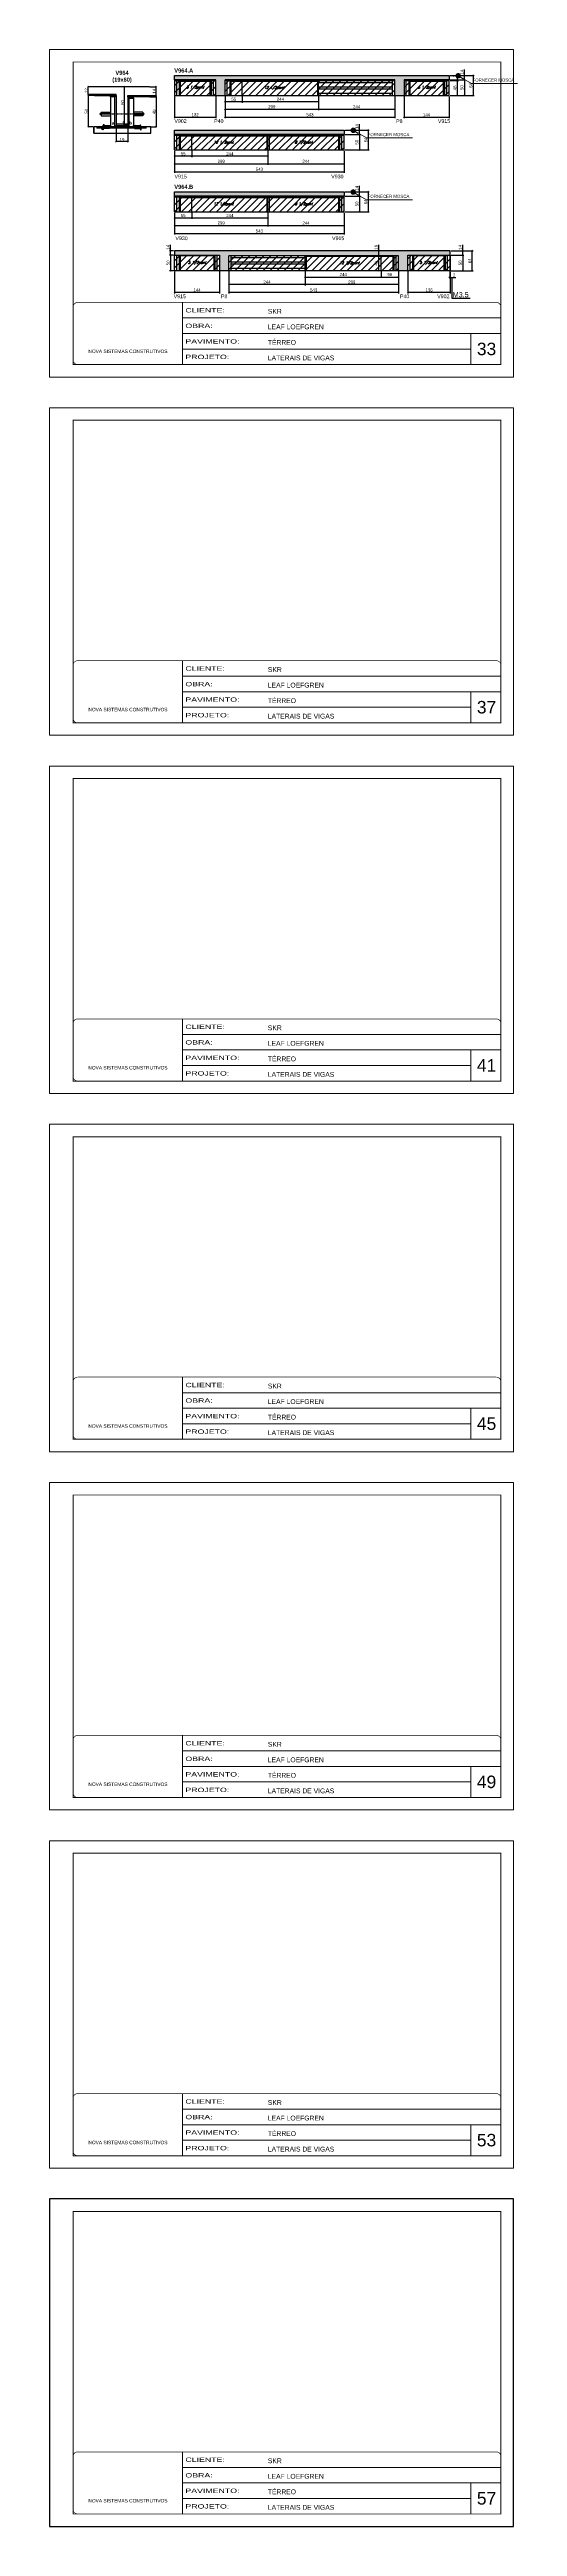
# Model space of a CAD drawing. Extents: x 3309 to 9563, y -2522 to 14608.
# Drawn here: x 3309 to 4807, y -2522 to 5419 of the extents above; entities that cross this region are included whole.
import ezdxf

# ---------------------------------------------------------------- set-up
doc = ezdxf.new("R2010")
doc.units = 0
for name, pattern in [('CONTINUO', [0]), ('DASHED', [0.75, 0.5, -0.25]), ('HIDDEN', [0.375, 0.25, -0.125])]:
    doc.linetypes.add(name, pattern=pattern)
for name, color, linetype in [('5', 5, 'Continuous'), ('barrote', 251, 'Continuous'), ('COTA', 241, 'Continuous'), ('detalhes', 4, 'Continuous'), ('NOMENCLATURA', 7, 'Continuous'), ('Painéis', 200, 'Continuous'), ('presilha', 1, 'Continuous'), ('SARR_2.2x10', 60, 'Continuous'), ('SARR_2.2x7', 40, 'Continuous'), ('SARR_3.5x7', 81, 'Continuous'), ('TENSOR', 3, 'Continuous'), ('texto', 7, 'Continuous')]:
    doc.layers.add(name, color=color, linetype=linetype)
for name, color, linetype, lineweight in [('CARIMBO', 255, 'Continuous', 9), ('CONCRETO', 251, 'Continuous', 25), ('Folhas', 255, 'Continuous', 9), ('Hachura', 251, 'Continuous', 9), ('SARRAFO DE PRESSAO', 251, 'DASHED', 9), ('SCO-___-LAJ', 2, 'Continuous', 0)]:
    doc.layers.add(name, color=color, linetype=linetype, lineweight=lineweight)
doc.layers.add('Laje_Perimetro', color=7, linetype='Continuous', plot=False)
doc.styles.add('ARIAL', font='arial.ttf')
doc.styles.add('COTA TECNICA', font='techl___.ttf', dxfattribs={"height": 10})
doc.styles.add('COTA TECNICA 2X', font='techl___.ttf', dxfattribs={"height": 10})
doc.styles.add('Romans', font='romans.shx')
doc.styles.get("Standard").update_dxf_attribs({"font": 'arial.ttf'})
doc.styles.add('TECNICA', font='techb___.ttf', dxfattribs={"height": 10})
doc.styles.add('Tecnologia', font='')
doc.styles.get('Tecnologia').set_extended_font_data('Forgotten Futurist')
doc.dimstyles.new('3x', dxfattribs={"dimtxt": 10, "dimasz": 5, "dimexe": 7, "dimexo": 5, "dimgap": 4, "dimtad": 1, "dimdec": 4, "dimlfac": 0.333333, "dimdsep": 46, "dimtxsty": 'Standard', "dimblk": 'DOT', "dimcen": 0.09, "dimclrd": 1, "dimclre": 1, "dimclrt": 2, "dimadec": 0, "dimazin": 2, "dimtfac": 1, "dimtdec": 4, "dimtmove": 0, "dimatfit": 3, "dimldrblk": 'DOT', "dimfxl": 1, "dimtolj": 1, "dimtzin": 0, "dimlwd": 9, "dimlwe": 9, "dimarcsym": 0})
doc.dimstyles.new('PAINEL', dxfattribs={"dimtxt": 10, "dimasz": 3, "dimexe": 3, "dimexo": 3, "dimgap": 3, "dimtad": 1, "dimdec": 1, "dimzin": 12, "dimdsep": 46, "dimtxsty": 'COTA TECNICA', "dimblk1": 'OBLIQUE', "dimblk2": 'OBLIQUE', "dimsah": 1, "dimcen": 0.9, "dimclrd": 4, "dimclre": 4, "dimclrt": 240, "dimadec": 1, "dimazin": 3, "dimtfac": 1, "dimtdec": 1, "dimtmove": 0, "dimatfit": 3, "dimfxl": 1, "dimtolj": 1, "dimtzin": 12, "dimarcsym": 0})
doc.dimstyles.new('SECAO', dxfattribs={"dimscale": 0.333333, "dimtxt": 5, "dimasz": 9, "dimexe": 3, "dimexo": 3, "dimgap": 3, "dimtad": 1, "dimdec": 1, "dimlfac": 0.5, "dimzin": 12, "dimdsep": 46, "dimtxsty": 'COTA TECNICA 2X', "dimblk1": 'OBLIQUE', "dimblk2": 'OBLIQUE', "dimsah": 1, "dimcen": 0.9, "dimclrd": 4, "dimclre": 4, "dimclrt": 240, "dimadec": 1, "dimazin": 3, "dimtfac": 1, "dimtdec": 1, "dimtmove": 0, "dimatfit": 3, "dimfxl": 1, "dimtolj": 1, "dimtzin": 12, "dimarcsym": 0})
pattern_1 = [(135, (36757.7587, -118340.598), (-1.122532015, -1.122532015), [])]

# ---------------------------------------------------------------- blocks, each defined once
blk = doc.blocks.new('9999999999')
at = {"color": 30, "linetype": 'CONTINUO'}
for p, q in [((98564.6, 34230.2), (98564.6, 34429.4)), ((98564.6, 34379.6), (99584, 34379.6)), ((98564.6, 34329.8), (99488, 34329.8)), ((99584, 34329.8), (99488, 34329.8)), ((99488, 34329.8), (99488, 34230.2)), ((98564.6, 34280), (99488, 34280))]:
    blk.add_line(p, q, dxfattribs=at)
at = {"color": 30, "linetype": 'CONTINUO', "const_width": 2}
blk.add_lwpolyline([(99584, 34230.2), (99584, 34414.4, 0.414214), (99569, 34429.4), (98229, 34429.4, 0.414214), (98214, 34414.4), (98214, 34245.2, 0.414214), (98229, 34230.2), (99584, 34230.2)], format="xyb", dxfattribs=at)
at = {"layer": 'Folhas'}
blk.add_lwpolyline([(98139, 34190.2), (99624, 34190.2), (99624, 35240.2), (98139, 35240.2)], close=True, dxfattribs=at)
at = {"layer": 'Folhas', "color": 30, "const_width": 3}
blk.add_lwpolyline([(98214, 34230.2), (99584, 34230.2), (99584, 35200.2), (98214, 35200.2)], close=True, dxfattribs=at)
at = {"color": 7, "linetype": 'Continuous', "ltscale": 5, "style": 'ARIAL'}
for s, height, p in [('SKR', 15.48, (98837.7, 34393.1)), ('TÉRREO', 15.48, (98837.7, 34293.5)), ('LEAF LOEFGREN', 15.483, (98837.7, 34343.3)), ('NOVA SISTEMAS CONSTRUTIVOS', 11.059, (98263.2, 34267.2)), ('LATERAIS DE VIGAS', 15.483, (98837.7, 34243.7))]:
    blk.add_text(s, height=height, dxfattribs=at).set_placement(p)
at = {"layer": 'Folhas', "color": 7, "style": 'Tecnologia', "width": 1.5}
for s, p in [('CLIENTE:', (98573.7, 34397.2)), ('OBRA:', (98573.7, 34347.3)), ('PAVIMENTO:', (98573.7, 34297.5)), ('PROJETO:', (98573.7, 34247.7))]:
    blk.add_text(s, height=14, dxfattribs=at).set_placement(p)
blk = doc.blocks.new('_Oblique')
at = {"color": 0, "linetype": 'ByBlock', "lineweight": -2}
blk.add_line((-0.5, -0.5), (0.5, 0.5), dxfattribs=at)
blk = doc.blocks.new('*D2427')
at = {"layer": 'COTA', "color": 4, "lineweight": -2, "transparency": 16777216}
for p, q in [((3522.2, 5170.6), (3522.2, 5123.1)), ((3560.2, 5170.6), (3560.2, 5123.1)), ((3560.2, 5124.1), (3522.2, 5124.1))]:
    blk.add_line(p, q, dxfattribs=at)
at = {"layer": 'Defpoints', "color": 0, "transparency": 16777216}
for p in [(3522.2, 5171.6), (3560.2, 5171.6), (3522.2, 5124.1)]:
    blk.add_point(p, dxfattribs=at)
at = {"layer": 'COTA', "color": 4, "lineweight": -2, "transparency": 16777216, "xscale": 3, "yscale": 3, "zscale": 3, "rotation": 180}
blk.add_blockref('_Oblique', (3522.2, 5124.1), dxfattribs=at)
at = {"layer": 'COTA', "color": 4, "lineweight": -2, "transparency": 16777216, "xscale": 3, "yscale": 3, "zscale": 3}
blk.add_blockref('_Oblique', (3560.2, 5124.1), dxfattribs=at)
at = {"layer": 'COTA', "color": 240, "transparency": 16777216, "insert": (3541.2, 5130.2), "char_height": 10, "attachment_point": 5, "style": 'COTA TECNICA 2X'}
blk.add_mtext('\\A1;19', dxfattribs=at)
blk = doc.blocks.new('PRESILHA METÁLICA 1')
at = {"layer": 'presilha'}
for p, q in [((0, 13), (6, 13)), ((0, 13), (0, 0)), ((6, 0), (0, 0)), ((6, 15), (7, 15)), ((6, -3), (6, 15)), ((6, 13), (6, 0)), ((7, 11), (7, 20)), ((7, 15), (7, -3)), ((38, 4), (7, 4)), ((12, 21), (9, 21)), ((9, 12), (9, 19)), ((12, 19), (10, 19)), ((38, 11), (10, 11)), ((12, 21), (12, 19)), ((38, 11), (38, 4)), ((7, -3), (6, -3))]:
    blk.add_line(p, q, dxfattribs=at)
for centre, radius, start, end in [((9, 20), 1.14, 90, 180), ((10, 19), 0.57, 90, 180), ((10, 12), 0.57, 180, 270)]:
    blk.add_arc(centre, radius, start, end, dxfattribs=at)
blk = doc.blocks.new('PRESILHA METÁLICA 2')
at = {"layer": 'presilha'}
for p, q in [((-31, 13), (-31, 7)), ((-31, 13), (-3, 13)), ((-31, 7), (-1, 7)), ((-5, 23), (-5, 22)), ((-5, 23), (-2, 23)), ((-5, 22), (-3, 22)), ((-2, 14), (-2, 21)), ((-1, 15), (-1, 22)), ((1, 18), (-1, 18)), ((-1, 18), (-1, 0)), ((-1, 0), (1, 0)), ((1, 0), (1, 18))]:
    blk.add_line(p, q, dxfattribs=at)
for centre, radius, start, end in [((-3, 21), 0.57, 0, 90), ((-3, 14), 0.57, 270, 0), ((-2, 22), 1.14, 0, 90)]:
    blk.add_arc(centre, radius, start, end, dxfattribs=at)
blk = doc.blocks.new('*D2428')
at = {"layer": 'COTA', "color": 4, "lineweight": -2, "transparency": 16777216}
for p, q in [((3452.5, 5271.6), (3432.2, 5271.6)), ((3433.2, 5271.6), (3433.2, 5171.6)), ((3448.4, 5171.6), (3432.2, 5171.6))]:
    blk.add_line(p, q, dxfattribs=at)
at = {"layer": 'Defpoints', "color": 0, "transparency": 16777216}
for p in [(3453.5, 5271.6), (3433.2, 5171.6), (3449.4, 5171.6)]:
    blk.add_point(p, dxfattribs=at)
at = {"layer": 'COTA', "color": 4, "lineweight": -2, "transparency": 16777216, "xscale": 3, "yscale": 3, "zscale": 3}
for p, rotation in [((3433.2, 5271.6), 90), ((3433.2, 5171.6), 270)]:
    blk.add_blockref('_Oblique', p, dxfattribs=dict(at, rotation=rotation))
at = {"layer": 'COTA', "color": 240, "transparency": 16777216, "insert": (3427.1, 5221.6), "char_height": 10, "attachment_point": 5, "rotation": 90, "style": 'COTA TECNICA 2X'}
blk.add_mtext('\\A1;50', dxfattribs=at)
blk = doc.blocks.new('*D2429')
at = {"layer": 'COTA', "color": 4, "lineweight": -2, "transparency": 16777216}
for p, q in [((3629.9, 5267.6), (3651.1, 5267.6)), ((3650.1, 5267.6), (3650.1, 5171.6)), ((3634, 5171.6), (3651.1, 5171.6))]:
    blk.add_line(p, q, dxfattribs=at)
at = {"layer": 'Defpoints', "color": 0, "transparency": 16777216}
for p in [(3628.9, 5267.6), (3633, 5171.6), (3650.1, 5171.6)]:
    blk.add_point(p, dxfattribs=at)
at = {"layer": 'COTA', "color": 4, "lineweight": -2, "transparency": 16777216, "xscale": 3, "yscale": 3, "zscale": 3}
for p, rotation in [((3650.1, 5267.6), 90), ((3650.1, 5171.6), 270)]:
    blk.add_blockref('_Oblique', p, dxfattribs=dict(at, rotation=rotation))
at = {"layer": 'COTA', "color": 240, "transparency": 16777216, "insert": (3644, 5219.6), "char_height": 10, "attachment_point": 5, "rotation": 90, "style": 'COTA TECNICA 2X'}
blk.add_mtext('\\A1;48', dxfattribs=at)
blk = doc.blocks.new('*D2430')
at = {"layer": 'COTA', "color": 4, "lineweight": -2, "transparency": 16777216}
for p, q in [((3559.2, 5299.6), (3548, 5299.6)), ((3549, 5179.6), (3549, 5299.6)), ((3559.2, 5179.6), (3548, 5179.6))]:
    blk.add_line(p, q, dxfattribs=at)
at = {"layer": 'Defpoints', "color": 0, "transparency": 16777216}
for p in [(3549, 5299.6), (3560.2, 5299.6), (3560.2, 5179.6)]:
    blk.add_point(p, dxfattribs=at)
at = {"layer": 'COTA', "color": 4, "lineweight": -2, "transparency": 16777216, "xscale": 3, "yscale": 3, "zscale": 3}
for p, rotation in [((3549, 5299.6), 90), ((3549, 5179.6), 270)]:
    blk.add_blockref('_Oblique', p, dxfattribs=dict(at, rotation=rotation))
at = {"layer": 'COTA', "color": 240, "transparency": 16777216, "insert": (3542.9, 5249.6), "char_height": 10, "attachment_point": 5, "rotation": 90, "style": 'COTA TECNICA 2X'}
blk.add_mtext('\\A1;60', dxfattribs=at)
blk = doc.blocks.new('*D2431')
at = {"layer": 'COTA', "color": 4, "lineweight": -2, "transparency": 16777216}
for p, q in [((3629.9, 5299.6), (3651.1, 5299.6)), ((3629.9, 5271.6), (3651.1, 5271.6)), ((3650.1, 5271.6), (3650.1, 5299.6))]:
    blk.add_line(p, q, dxfattribs=at)
at = {"layer": 'Defpoints', "color": 0, "transparency": 16777216}
for p in [(3628.9, 5299.6), (3628.9, 5271.6), (3650.1, 5299.6)]:
    blk.add_point(p, dxfattribs=at)
at = {"layer": 'COTA', "color": 4, "lineweight": -2, "transparency": 16777216, "xscale": 3, "yscale": 3, "zscale": 3}
for p, rotation in [((3650.1, 5299.6), 90), ((3650.1, 5271.6), 270)]:
    blk.add_blockref('_Oblique', p, dxfattribs=dict(at, rotation=rotation))
at = {"layer": 'COTA', "color": 240, "transparency": 16777216, "insert": (3644.1, 5285.6), "char_height": 10, "attachment_point": 5, "rotation": 90, "style": 'COTA TECNICA 2X'}
blk.add_mtext('\\A1;14', dxfattribs=at)
blk = doc.blocks.new('*D2432')
at = {"layer": 'COTA', "color": 4, "lineweight": -2, "transparency": 16777216}
for p, q in [((3452.5, 5299.6), (3432.2, 5299.6)), ((3452.5, 5275.6), (3432.2, 5275.6)), ((3433.2, 5275.6), (3433.2, 5299.6))]:
    blk.add_line(p, q, dxfattribs=at)
at = {"layer": 'Defpoints', "color": 0, "transparency": 16777216}
for p in [(3433.2, 5299.6), (3453.5, 5299.6), (3453.5, 5275.6)]:
    blk.add_point(p, dxfattribs=at)
at = {"layer": 'COTA', "color": 4, "lineweight": -2, "transparency": 16777216, "xscale": 3, "yscale": 3, "zscale": 3}
for p, rotation in [((3433.2, 5299.6), 90), ((3433.2, 5275.6), 270)]:
    blk.add_blockref('_Oblique', p, dxfattribs=dict(at, rotation=rotation))
at = {"layer": 'COTA', "color": 240, "transparency": 16777216, "insert": (3427.1, 5287.6), "char_height": 10, "attachment_point": 5, "rotation": 90, "style": 'COTA TECNICA 2X'}
blk.add_mtext('\\A1;12', dxfattribs=at)
blk = doc.blocks.new('*D2433')
at = {"layer": 'COTA', "color": 4, "lineweight": -2, "transparency": 16777216}
for p, q in [((3709.3, 5269.2), (3709.3, 5199.1)), ((3841.3, 5269.2), (3841.3, 5199.1)), ((3709.3, 5202.1), (3841.3, 5202.1))]:
    blk.add_line(p, q, dxfattribs=at)
at = {"layer": 'Defpoints', "color": 0, "transparency": 16777216}
for p in [(3709.3, 5272.2), (3841.3, 5272.2), (3841.3, 5202.1)]:
    blk.add_point(p, dxfattribs=at)
at = {"layer": 'COTA', "color": 4, "lineweight": -2, "transparency": 16777216, "xscale": 3, "yscale": 3, "zscale": 3, "rotation": 180}
blk.add_blockref('_Oblique', (3709.3, 5202.1), dxfattribs=at)
at = {"layer": 'COTA', "color": 4, "lineweight": -2, "transparency": 16777216, "xscale": 3, "yscale": 3, "zscale": 3}
blk.add_blockref('_Oblique', (3841.3, 5202.1), dxfattribs=at)
at = {"layer": 'COTA', "color": 240, "transparency": 16777216, "insert": (3775.3, 5210.3), "char_height": 10, "attachment_point": 5, "style": 'COTA TECNICA'}
blk.add_mtext('\\A1;132', dxfattribs=at)
blk = doc.blocks.new('*D2434')
at = {"layer": 'COTA', "color": 4, "linetype": 'ByBlock', "lineweight": -2, "transparency": 16777216}
for p, q in [((4170.3, 5269.2), (4170.3, 5224.8)), ((4414.3, 5269.2), (4414.3, 5224.8)), ((4170.3, 5227.8), (4414.3, 5227.8))]:
    blk.add_line(p, q, dxfattribs=at)
at = {"layer": 'Defpoints', "color": 0, "linetype": 'ByBlock', "transparency": 16777216}
for p in [(4170.3, 5272.2), (4414.3, 5272.2), (4414.3, 5227.8)]:
    blk.add_point(p, dxfattribs=at)
at = {"layer": 'COTA', "color": 4, "linetype": 'ByBlock', "lineweight": -2, "transparency": 16777216, "xscale": 3, "yscale": 3, "zscale": 3, "rotation": 180}
blk.add_blockref('_Oblique', (4170.3, 5227.8), dxfattribs=at)
at = {"layer": 'COTA', "color": 4, "linetype": 'ByBlock', "lineweight": -2, "transparency": 16777216, "xscale": 3, "yscale": 3, "zscale": 3}
blk.add_blockref('_Oblique', (4414.3, 5227.8), dxfattribs=at)
at = {"layer": 'COTA', "color": 240, "linetype": 'ByBlock', "transparency": 16777216, "insert": (4292.3, 5235.8), "char_height": 10, "attachment_point": 5, "style": 'COTA TECNICA'}
blk.add_mtext('\\A1;244', dxfattribs=at)
blk = doc.blocks.new('*D2436')
at = {"layer": 'COTA', "color": 4, "linetype": 'ByBlock', "lineweight": -2, "transparency": 16777216}
for p, q in [((3871.3, 5269.2), (3871.3, 5199.1)), ((4414.3, 5269.2), (4414.3, 5199.1)), ((3871.3, 5202.1), (4414.3, 5202.1))]:
    blk.add_line(p, q, dxfattribs=at)
at = {"layer": 'Defpoints', "color": 0, "linetype": 'ByBlock', "transparency": 16777216}
for p in [(3871.3, 5272.2), (4414.3, 5272.2), (4414.3, 5202.1)]:
    blk.add_point(p, dxfattribs=at)
at = {"layer": 'COTA', "color": 4, "linetype": 'ByBlock', "lineweight": -2, "transparency": 16777216, "xscale": 3, "yscale": 3, "zscale": 3, "rotation": 180}
blk.add_blockref('_Oblique', (3871.3, 5202.1), dxfattribs=at)
at = {"layer": 'COTA', "color": 4, "linetype": 'ByBlock', "lineweight": -2, "transparency": 16777216, "xscale": 3, "yscale": 3, "zscale": 3}
blk.add_blockref('_Oblique', (4414.3, 5202.1), dxfattribs=at)
at = {"layer": 'COTA', "color": 240, "linetype": 'ByBlock', "transparency": 16777216, "insert": (4142.8, 5210.3), "char_height": 10, "attachment_point": 5, "style": 'COTA TECNICA'}
blk.add_mtext('\\A1;543', dxfattribs=at)
blk = doc.blocks.new('*D2435')
at = {"layer": 'COTA', "color": 4, "lineweight": -2, "transparency": 16777216}
for p, q in [((3926.3, 5269.2), (3926.3, 5248.9)), ((4170.3, 5251.9), (3926.3, 5251.9)), ((4170.3, 5269.2), (4170.3, 5248.9))]:
    blk.add_line(p, q, dxfattribs=at)
at = {"layer": 'Defpoints', "color": 0, "transparency": 16777216}
for p in [(3926.3, 5272.2, 0), (3926.3, 5251.9), (4170.3, 5272.2, 0)]:
    blk.add_point(p, dxfattribs=at)
at = {"layer": 'COTA', "color": 4, "lineweight": -2, "transparency": 16777216, "xscale": 3, "yscale": 3, "zscale": 3, "rotation": 180}
blk.add_blockref('_Oblique', (3926.3, 5251.9), dxfattribs=at)
at = {"layer": 'COTA', "color": 4, "lineweight": -2, "transparency": 16777216, "xscale": 3, "yscale": 3, "zscale": 3}
blk.add_blockref('_Oblique', (4170.3, 5251.9), dxfattribs=at)
at = {"layer": 'COTA', "color": 240, "transparency": 16777216, "insert": (4048.3, 5260), "char_height": 10, "attachment_point": 5, "style": 'COTA TECNICA'}
blk.add_mtext('\\A1;244', dxfattribs=at)
blk = doc.blocks.new('*D2437')
at = {"layer": 'COTA', "color": 4, "lineweight": -2, "transparency": 16777216}
for p, q in [((3871.3, 5269.2), (3871.3, 5248.9)), ((3926.3, 5251.9), (3871.3, 5251.9)), ((3926.3, 5269.2), (3926.3, 5248.9))]:
    blk.add_line(p, q, dxfattribs=at)
at = {"layer": 'Defpoints', "color": 0, "transparency": 16777216}
for p in [(3871.3, 5272.2, 0), (3871.3, 5251.9), (3926.3, 5272.2, 0)]:
    blk.add_point(p, dxfattribs=at)
at = {"layer": 'COTA', "color": 4, "lineweight": -2, "transparency": 16777216, "xscale": 3, "yscale": 3, "zscale": 3, "rotation": 180}
blk.add_blockref('_Oblique', (3871.3, 5251.9), dxfattribs=at)
at = {"layer": 'COTA', "color": 4, "lineweight": -2, "transparency": 16777216, "xscale": 3, "yscale": 3, "zscale": 3}
blk.add_blockref('_Oblique', (3926.3, 5251.9), dxfattribs=at)
at = {"layer": 'COTA', "color": 240, "transparency": 16777216, "insert": (3898.8, 5260), "char_height": 10, "attachment_point": 5, "style": 'COTA TECNICA'}
blk.add_mtext('\\A1;55', dxfattribs=at)
blk = doc.blocks.new('*D2438')
at = {"layer": 'COTA', "color": 4, "lineweight": -2, "transparency": 16777216}
for p, q in [((3871.3, 5269.2), (3871.3, 5224.8)), ((4170.3, 5269.2), (4170.3, 5224.8)), ((3871.3, 5227.8), (4170.3, 5227.8))]:
    blk.add_line(p, q, dxfattribs=at)
at = {"layer": 'Defpoints', "color": 0, "transparency": 16777216}
for p in [(3871.3, 5272.2), (4170.3, 5272.2), (4170.3, 5227.8)]:
    blk.add_point(p, dxfattribs=at)
at = {"layer": 'COTA', "color": 4, "lineweight": -2, "transparency": 16777216, "xscale": 3, "yscale": 3, "zscale": 3, "rotation": 180}
blk.add_blockref('_Oblique', (3871.3, 5227.8), dxfattribs=at)
at = {"layer": 'COTA', "color": 4, "lineweight": -2, "transparency": 16777216, "xscale": 3, "yscale": 3, "zscale": 3}
blk.add_blockref('_Oblique', (4170.3, 5227.8), dxfattribs=at)
at = {"layer": 'COTA', "color": 240, "transparency": 16777216, "insert": (4020.8, 5235.8), "char_height": 10, "attachment_point": 5, "style": 'COTA TECNICA'}
blk.add_mtext('\\A1;299', dxfattribs=at)
blk = doc.blocks.new('*D2439')
at = {"layer": 'COTA', "color": 4, "lineweight": -2, "transparency": 16777216}
for p, q in [((4444.3, 5269.2), (4444.3, 5199.1)), ((4588.3, 5269.2), (4588.3, 5199.1)), ((4444.3, 5202.1), (4588.3, 5202.1))]:
    blk.add_line(p, q, dxfattribs=at)
at = {"layer": 'Defpoints', "color": 0, "transparency": 16777216}
for p in [(4444.3, 5272.2), (4588.3, 5272.2), (4588.3, 5202.1)]:
    blk.add_point(p, dxfattribs=at)
at = {"layer": 'COTA', "color": 4, "lineweight": -2, "transparency": 16777216, "xscale": 3, "yscale": 3, "zscale": 3, "rotation": 180}
blk.add_blockref('_Oblique', (4444.3, 5202.1), dxfattribs=at)
at = {"layer": 'COTA', "color": 4, "lineweight": -2, "transparency": 16777216, "xscale": 3, "yscale": 3, "zscale": 3}
blk.add_blockref('_Oblique', (4588.3, 5202.1), dxfattribs=at)
at = {"layer": 'COTA', "color": 240, "transparency": 16777216, "insert": (4516.3, 5210.2), "char_height": 10, "attachment_point": 5, "style": 'COTA TECNICA'}
blk.add_mtext('\\A1;144', dxfattribs=at)
blk = doc.blocks.new('*D2443')
at = {"layer": 'COTA', "color": 4, "linetype": 'ByBlock', "lineweight": -2, "transparency": 16777216}
for p, q in [((4008.3, 5094.2), (4008.3, 5049.8)), ((4252.3, 5094.2), (4252.3, 5049.8)), ((4008.3, 5052.8), (4252.3, 5052.8))]:
    blk.add_line(p, q, dxfattribs=at)
at = {"layer": 'Defpoints', "color": 0, "linetype": 'ByBlock', "transparency": 16777216}
for p in [(4008.3, 5097.2), (4252.3, 5097.2), (4252.3, 5052.8)]:
    blk.add_point(p, dxfattribs=at)
at = {"layer": 'COTA', "color": 4, "linetype": 'ByBlock', "lineweight": -2, "transparency": 16777216, "xscale": 3, "yscale": 3, "zscale": 3, "rotation": 180}
blk.add_blockref('_Oblique', (4008.3, 5052.8), dxfattribs=at)
at = {"layer": 'COTA', "color": 4, "linetype": 'ByBlock', "lineweight": -2, "transparency": 16777216, "xscale": 3, "yscale": 3, "zscale": 3}
blk.add_blockref('_Oblique', (4252.3, 5052.8), dxfattribs=at)
at = {"layer": 'COTA', "color": 240, "linetype": 'ByBlock', "transparency": 16777216, "insert": (4130.3, 5060.9), "char_height": 10, "attachment_point": 5, "style": 'COTA TECNICA'}
blk.add_mtext('\\A1;244', dxfattribs=at)
blk = doc.blocks.new('*D2445')
at = {"layer": 'COTA', "color": 4, "linetype": 'ByBlock', "lineweight": -2, "transparency": 16777216}
for p, q in [((3709.3, 5094.2), (3709.3, 5024.1)), ((4252.3, 5094.2), (4252.3, 5024.1)), ((3709.3, 5027.1), (4252.3, 5027.1))]:
    blk.add_line(p, q, dxfattribs=at)
at = {"layer": 'Defpoints', "color": 0, "linetype": 'ByBlock', "transparency": 16777216}
for p in [(3709.3, 5097.2), (4252.3, 5097.2), (4252.3, 5027.1)]:
    blk.add_point(p, dxfattribs=at)
at = {"layer": 'COTA', "color": 4, "linetype": 'ByBlock', "lineweight": -2, "transparency": 16777216, "xscale": 3, "yscale": 3, "zscale": 3, "rotation": 180}
blk.add_blockref('_Oblique', (3709.3, 5027.1), dxfattribs=at)
at = {"layer": 'COTA', "color": 4, "linetype": 'ByBlock', "lineweight": -2, "transparency": 16777216, "xscale": 3, "yscale": 3, "zscale": 3}
blk.add_blockref('_Oblique', (4252.3, 5027.1), dxfattribs=at)
at = {"layer": 'COTA', "color": 240, "linetype": 'ByBlock', "transparency": 16777216, "insert": (3980.8, 5035.3), "char_height": 10, "attachment_point": 5, "style": 'COTA TECNICA'}
blk.add_mtext('\\A1;543', dxfattribs=at)
blk = doc.blocks.new('*D2444')
at = {"layer": 'COTA', "color": 4, "lineweight": -2, "transparency": 16777216}
for p, q in [((3764.3, 5094.2), (3764.3, 5074)), ((4008.3, 5094.2), (4008.3, 5074)), ((4008.3, 5077), (3764.3, 5077))]:
    blk.add_line(p, q, dxfattribs=at)
at = {"layer": 'Defpoints', "color": 0, "transparency": 16777216}
for p in [(3764.3, 5097.2, 0), (4008.3, 5097.2, 0), (3764.3, 5077)]:
    blk.add_point(p, dxfattribs=at)
at = {"layer": 'COTA', "color": 4, "lineweight": -2, "transparency": 16777216, "xscale": 3, "yscale": 3, "zscale": 3, "rotation": 180}
blk.add_blockref('_Oblique', (3764.3, 5077), dxfattribs=at)
at = {"layer": 'COTA', "color": 4, "lineweight": -2, "transparency": 16777216, "xscale": 3, "yscale": 3, "zscale": 3}
blk.add_blockref('_Oblique', (4008.3, 5077), dxfattribs=at)
at = {"layer": 'COTA', "color": 240, "transparency": 16777216, "insert": (3886.3, 5085), "char_height": 10, "attachment_point": 5, "style": 'COTA TECNICA'}
blk.add_mtext('\\A1;244', dxfattribs=at)
blk = doc.blocks.new('*D2446')
at = {"layer": 'COTA', "color": 4, "lineweight": -2, "transparency": 16777216}
for p, q in [((3709.3, 5094.2), (3709.3, 5074)), ((3764.3, 5094.2), (3764.3, 5074)), ((3764.3, 5077), (3709.3, 5077))]:
    blk.add_line(p, q, dxfattribs=at)
at = {"layer": 'Defpoints', "color": 0, "transparency": 16777216}
for p in [(3709.3, 5097.2, 0), (3764.3, 5097.2, 0), (3709.3, 5077)]:
    blk.add_point(p, dxfattribs=at)
at = {"layer": 'COTA', "color": 4, "lineweight": -2, "transparency": 16777216, "xscale": 3, "yscale": 3, "zscale": 3, "rotation": 180}
blk.add_blockref('_Oblique', (3709.3, 5077), dxfattribs=at)
at = {"layer": 'COTA', "color": 4, "lineweight": -2, "transparency": 16777216, "xscale": 3, "yscale": 3, "zscale": 3}
blk.add_blockref('_Oblique', (3764.3, 5077), dxfattribs=at)
at = {"layer": 'COTA', "color": 240, "transparency": 16777216, "insert": (3736.8, 5085.1), "char_height": 10, "attachment_point": 5, "style": 'COTA TECNICA'}
blk.add_mtext('\\A1;55', dxfattribs=at)
blk = doc.blocks.new('*D2447')
at = {"layer": 'COTA', "color": 4, "lineweight": -2, "transparency": 16777216}
for p, q in [((3709.3, 5094.2), (3709.3, 5049.8)), ((4008.3, 5094.2), (4008.3, 5049.8)), ((3709.3, 5052.8), (4008.3, 5052.8))]:
    blk.add_line(p, q, dxfattribs=at)
at = {"layer": 'Defpoints', "color": 0, "transparency": 16777216}
for p in [(3709.3, 5097.2), (4008.3, 5097.2), (4008.3, 5052.8)]:
    blk.add_point(p, dxfattribs=at)
at = {"layer": 'COTA', "color": 4, "lineweight": -2, "transparency": 16777216, "xscale": 3, "yscale": 3, "zscale": 3, "rotation": 180}
blk.add_blockref('_Oblique', (3709.3, 5052.8), dxfattribs=at)
at = {"layer": 'COTA', "color": 4, "lineweight": -2, "transparency": 16777216, "xscale": 3, "yscale": 3, "zscale": 3}
blk.add_blockref('_Oblique', (4008.3, 5052.8), dxfattribs=at)
at = {"layer": 'COTA', "color": 240, "transparency": 16777216, "insert": (3858.8, 5060.9), "char_height": 10, "attachment_point": 5, "style": 'COTA TECNICA'}
blk.add_mtext('\\A1;299', dxfattribs=at)
blk = doc.blocks.new('*D2451')
at = {"layer": 'COTA', "color": 4, "linetype": 'ByBlock', "lineweight": -2, "transparency": 16777216}
for p, q in [((4008.3, 4896.2), (4008.3, 4851.8)), ((4008.3, 4854.8), (4252.3, 4854.8)), ((4252.3, 4896.2), (4252.3, 4851.8))]:
    blk.add_line(p, q, dxfattribs=at)
at = {"layer": 'Defpoints', "color": 0, "linetype": 'ByBlock', "transparency": 16777216}
for p in [(4008.3, 4899.2), (4252.3, 4899.2), (4252.3, 4854.8)]:
    blk.add_point(p, dxfattribs=at)
at = {"layer": 'COTA', "color": 4, "linetype": 'ByBlock', "lineweight": -2, "transparency": 16777216, "xscale": 3, "yscale": 3, "zscale": 3, "rotation": 180}
blk.add_blockref('_Oblique', (4008.3, 4854.8), dxfattribs=at)
at = {"layer": 'COTA', "color": 4, "linetype": 'ByBlock', "lineweight": -2, "transparency": 16777216, "xscale": 3, "yscale": 3, "zscale": 3}
blk.add_blockref('_Oblique', (4252.3, 4854.8), dxfattribs=at)
at = {"layer": 'COTA', "color": 240, "linetype": 'ByBlock', "transparency": 16777216, "insert": (4130.3, 4862.9), "char_height": 10, "attachment_point": 5, "style": 'COTA TECNICA'}
blk.add_mtext('\\A1;244', dxfattribs=at)
blk = doc.blocks.new('*D2456')
at = {"layer": 'COTA', "color": 4, "linetype": 'ByBlock', "lineweight": -2, "transparency": 16777216}
for p, q in [((3709.3, 4896.2), (3709.3, 4826.1)), ((4252.3, 4896.2), (4252.3, 4826.1)), ((3709.3, 4829.1), (4252.3, 4829.1))]:
    blk.add_line(p, q, dxfattribs=at)
at = {"layer": 'Defpoints', "color": 0, "linetype": 'ByBlock', "transparency": 16777216}
for p in [(3709.3, 4899.2), (4252.3, 4899.2), (4252.3, 4829.1)]:
    blk.add_point(p, dxfattribs=at)
at = {"layer": 'COTA', "color": 4, "linetype": 'ByBlock', "lineweight": -2, "transparency": 16777216, "xscale": 3, "yscale": 3, "zscale": 3, "rotation": 180}
blk.add_blockref('_Oblique', (3709.3, 4829.1), dxfattribs=at)
at = {"layer": 'COTA', "color": 4, "linetype": 'ByBlock', "lineweight": -2, "transparency": 16777216, "xscale": 3, "yscale": 3, "zscale": 3}
blk.add_blockref('_Oblique', (4252.3, 4829.1), dxfattribs=at)
at = {"layer": 'COTA', "color": 240, "linetype": 'ByBlock', "transparency": 16777216, "insert": (3980.8, 4837.4), "char_height": 10, "attachment_point": 5, "style": 'COTA TECNICA'}
blk.add_mtext('\\A1;543', dxfattribs=at)
blk = doc.blocks.new('*D2452')
at = {"layer": 'COTA', "color": 4, "lineweight": -2, "transparency": 16777216}
for p, q in [((3764.3, 4896.2), (3764.3, 4876)), ((4008.3, 4879), (3764.3, 4879)), ((4008.3, 4896.2), (4008.3, 4876))]:
    blk.add_line(p, q, dxfattribs=at)
at = {"layer": 'Defpoints', "color": 0, "transparency": 16777216}
for p in [(3764.3, 4899.2, 0), (3764.3, 4879), (4008.3, 4899.2, 0)]:
    blk.add_point(p, dxfattribs=at)
at = {"layer": 'COTA', "color": 4, "lineweight": -2, "transparency": 16777216, "xscale": 3, "yscale": 3, "zscale": 3, "rotation": 180}
blk.add_blockref('_Oblique', (3764.3, 4879), dxfattribs=at)
at = {"layer": 'COTA', "color": 4, "lineweight": -2, "transparency": 16777216, "xscale": 3, "yscale": 3, "zscale": 3}
blk.add_blockref('_Oblique', (4008.3, 4879), dxfattribs=at)
at = {"layer": 'COTA', "color": 240, "transparency": 16777216, "insert": (3886.3, 4887.1), "char_height": 10, "attachment_point": 5, "style": 'COTA TECNICA'}
blk.add_mtext('\\A1;244', dxfattribs=at)
blk = doc.blocks.new('*D2457')
at = {"layer": 'COTA', "color": 4, "lineweight": -2, "transparency": 16777216}
for p, q in [((3709.3, 4896.2), (3709.3, 4876)), ((3764.3, 4879), (3709.3, 4879)), ((3764.3, 4896.2), (3764.3, 4876))]:
    blk.add_line(p, q, dxfattribs=at)
at = {"layer": 'Defpoints', "color": 0, "transparency": 16777216}
for p in [(3709.3, 4899.2, 0), (3709.3, 4879), (3764.3, 4899.2, 0)]:
    blk.add_point(p, dxfattribs=at)
at = {"layer": 'COTA', "color": 4, "lineweight": -2, "transparency": 16777216, "xscale": 3, "yscale": 3, "zscale": 3, "rotation": 180}
blk.add_blockref('_Oblique', (3709.3, 4879), dxfattribs=at)
at = {"layer": 'COTA', "color": 4, "lineweight": -2, "transparency": 16777216, "xscale": 3, "yscale": 3, "zscale": 3}
blk.add_blockref('_Oblique', (3764.3, 4879), dxfattribs=at)
at = {"layer": 'COTA', "color": 240, "transparency": 16777216, "insert": (3736.8, 4887.1), "char_height": 10, "attachment_point": 5, "style": 'COTA TECNICA'}
blk.add_mtext('\\A1;55', dxfattribs=at)
blk = doc.blocks.new('*D2458')
at = {"layer": 'COTA', "color": 4, "lineweight": -2, "transparency": 16777216}
for p, q in [((3709.3, 4896.2), (3709.3, 4851.8)), ((3709.3, 4854.8), (4008.3, 4854.8)), ((4008.3, 4896.2), (4008.3, 4851.8))]:
    blk.add_line(p, q, dxfattribs=at)
at = {"layer": 'Defpoints', "color": 0, "transparency": 16777216}
for p in [(3709.3, 4899.2), (4008.3, 4899.2), (4008.3, 4854.8)]:
    blk.add_point(p, dxfattribs=at)
at = {"layer": 'COTA', "color": 4, "lineweight": -2, "transparency": 16777216, "xscale": 3, "yscale": 3, "zscale": 3, "rotation": 180}
blk.add_blockref('_Oblique', (3709.3, 4854.8), dxfattribs=at)
at = {"layer": 'COTA', "color": 4, "lineweight": -2, "transparency": 16777216, "xscale": 3, "yscale": 3, "zscale": 3}
blk.add_blockref('_Oblique', (4008.3, 4854.8), dxfattribs=at)
at = {"layer": 'COTA', "color": 240, "transparency": 16777216, "insert": (3858.8, 4862.9), "char_height": 10, "attachment_point": 5, "style": 'COTA TECNICA'}
blk.add_mtext('\\A1;299', dxfattribs=at)
blk = doc.blocks.new('*D2464')
at = {"layer": 'COTA', "color": 4, "lineweight": -2, "transparency": 16777216}
for p, q in [((4456.3, 4707.2), (4456.3, 4637.1)), ((4592.3, 4707.2), (4592.3, 4637.1)), ((4592.3, 4640.1), (4456.3, 4640.1))]:
    blk.add_line(p, q, dxfattribs=at)
at = {"layer": 'Defpoints', "color": 0, "transparency": 16777216}
for p in [(4456.3, 4710.2), (4592.3, 4710.2), (4456.3, 4640.1)]:
    blk.add_point(p, dxfattribs=at)
at = {"layer": 'COTA', "color": 4, "lineweight": -2, "transparency": 16777216, "xscale": 3, "yscale": 3, "zscale": 3, "rotation": 180}
blk.add_blockref('_Oblique', (4456.3, 4640.1), dxfattribs=at)
at = {"layer": 'COTA', "color": 4, "lineweight": -2, "transparency": 16777216, "xscale": 3, "yscale": 3, "zscale": 3}
blk.add_blockref('_Oblique', (4592.3, 4640.1), dxfattribs=at)
at = {"layer": 'COTA', "color": 240, "transparency": 16777216, "insert": (4524.3, 4648.3), "char_height": 10, "attachment_point": 5, "style": 'COTA TECNICA'}
blk.add_mtext('\\A1;136', dxfattribs=at)
blk = doc.blocks.new('*D2459')
at = {"layer": 'COTA', "color": 4, "linetype": 'ByBlock', "lineweight": -2, "transparency": 16777216}
for p, q in [((3883.3, 4707.2), (3883.3, 4662.8)), ((4127.3, 4707.2), (4127.3, 4662.8)), ((4127.3, 4665.8), (3883.3, 4665.8))]:
    blk.add_line(p, q, dxfattribs=at)
at = {"layer": 'Defpoints', "color": 0, "linetype": 'ByBlock', "transparency": 16777216}
for p in [(3883.3, 4710.2), (4127.3, 4710.2), (3883.3, 4665.8)]:
    blk.add_point(p, dxfattribs=at)
at = {"layer": 'COTA', "color": 4, "linetype": 'ByBlock', "lineweight": -2, "transparency": 16777216, "xscale": 3, "yscale": 3, "zscale": 3, "rotation": 180}
blk.add_blockref('_Oblique', (3883.3, 4665.8), dxfattribs=at)
at = {"layer": 'COTA', "color": 4, "linetype": 'ByBlock', "lineweight": -2, "transparency": 16777216, "xscale": 3, "yscale": 3, "zscale": 3}
blk.add_blockref('_Oblique', (4127.3, 4665.8), dxfattribs=at)
at = {"layer": 'COTA', "color": 240, "linetype": 'ByBlock', "transparency": 16777216, "insert": (4005.3, 4673.8), "char_height": 10, "attachment_point": 5, "style": 'COTA TECNICA'}
blk.add_mtext('\\A1;244', dxfattribs=at)
blk = doc.blocks.new('*D2465')
at = {"layer": 'COTA', "color": 4, "linetype": 'ByBlock', "lineweight": -2, "transparency": 16777216}
for p, q in [((3883.3, 4707.2), (3883.3, 4637.1)), ((4426.3, 4707.2), (4426.3, 4637.1)), ((4426.3, 4640.1), (3883.3, 4640.1))]:
    blk.add_line(p, q, dxfattribs=at)
at = {"layer": 'Defpoints', "color": 0, "linetype": 'ByBlock', "transparency": 16777216}
for p in [(3883.3, 4710.2), (4426.3, 4710.2), (3883.3, 4640.1)]:
    blk.add_point(p, dxfattribs=at)
at = {"layer": 'COTA', "color": 4, "linetype": 'ByBlock', "lineweight": -2, "transparency": 16777216, "xscale": 3, "yscale": 3, "zscale": 3, "rotation": 180}
blk.add_blockref('_Oblique', (3883.3, 4640.1), dxfattribs=at)
at = {"layer": 'COTA', "color": 4, "linetype": 'ByBlock', "lineweight": -2, "transparency": 16777216, "xscale": 3, "yscale": 3, "zscale": 3}
blk.add_blockref('_Oblique', (4426.3, 4640.1), dxfattribs=at)
at = {"layer": 'COTA', "color": 240, "linetype": 'ByBlock', "transparency": 16777216, "insert": (4154.8, 4648.3), "char_height": 10, "attachment_point": 5, "style": 'COTA TECNICA'}
blk.add_mtext('\\A1;543', dxfattribs=at)
blk = doc.blocks.new('*D2460')
at = {"layer": 'COTA', "color": 4, "lineweight": -2, "transparency": 16777216}
for p, q in [((4127.3, 4707.2), (4127.3, 4686.9)), ((4127.3, 4689.9), (4371.3, 4689.9)), ((4371.3, 4707.2), (4371.3, 4686.9))]:
    blk.add_line(p, q, dxfattribs=at)
at = {"layer": 'Defpoints', "color": 0, "transparency": 16777216}
for p in [(4127.3, 4710.2, 0), (4371.3, 4710.2, 0), (4371.3, 4689.9)]:
    blk.add_point(p, dxfattribs=at)
at = {"layer": 'COTA', "color": 4, "lineweight": -2, "transparency": 16777216, "xscale": 3, "yscale": 3, "zscale": 3, "rotation": 180}
blk.add_blockref('_Oblique', (4127.3, 4689.9), dxfattribs=at)
at = {"layer": 'COTA', "color": 4, "lineweight": -2, "transparency": 16777216, "xscale": 3, "yscale": 3, "zscale": 3}
blk.add_blockref('_Oblique', (4371.3, 4689.9), dxfattribs=at)
at = {"layer": 'COTA', "color": 240, "transparency": 16777216, "insert": (4249.3, 4698), "char_height": 10, "attachment_point": 5, "style": 'COTA TECNICA'}
blk.add_mtext('\\A1;244', dxfattribs=at)
blk = doc.blocks.new('*D2461')
at = {"layer": 'COTA', "color": 4, "lineweight": -2, "transparency": 16777216}
for p, q in [((4371.3, 4707.2), (4371.3, 4686.9)), ((4371.3, 4689.9), (4426.3, 4689.9)), ((4426.3, 4707.2), (4426.3, 4686.9))]:
    blk.add_line(p, q, dxfattribs=at)
at = {"layer": 'Defpoints', "color": 0, "transparency": 16777216}
for p in [(4371.3, 4710.2, 0), (4426.3, 4710.2, 0), (4426.3, 4689.9)]:
    blk.add_point(p, dxfattribs=at)
at = {"layer": 'COTA', "color": 4, "lineweight": -2, "transparency": 16777216, "xscale": 3, "yscale": 3, "zscale": 3, "rotation": 180}
blk.add_blockref('_Oblique', (4371.3, 4689.9), dxfattribs=at)
at = {"layer": 'COTA', "color": 4, "lineweight": -2, "transparency": 16777216, "xscale": 3, "yscale": 3, "zscale": 3}
blk.add_blockref('_Oblique', (4426.3, 4689.9), dxfattribs=at)
at = {"layer": 'COTA', "color": 240, "transparency": 16777216, "insert": (4398.8, 4698), "char_height": 10, "attachment_point": 5, "style": 'COTA TECNICA'}
blk.add_mtext('\\A1;55', dxfattribs=at)
blk = doc.blocks.new('*D2462')
at = {"layer": 'COTA', "color": 4, "lineweight": -2, "transparency": 16777216}
for p, q in [((4127.3, 4707.2), (4127.3, 4662.8)), ((4426.3, 4707.2), (4426.3, 4662.8)), ((4426.3, 4665.8), (4127.3, 4665.8))]:
    blk.add_line(p, q, dxfattribs=at)
at = {"layer": 'Defpoints', "color": 0, "transparency": 16777216}
for p in [(4127.3, 4710.2), (4426.3, 4710.2), (4127.3, 4665.8)]:
    blk.add_point(p, dxfattribs=at)
at = {"layer": 'COTA', "color": 4, "lineweight": -2, "transparency": 16777216, "xscale": 3, "yscale": 3, "zscale": 3, "rotation": 180}
blk.add_blockref('_Oblique', (4127.3, 4665.8), dxfattribs=at)
at = {"layer": 'COTA', "color": 4, "lineweight": -2, "transparency": 16777216, "xscale": 3, "yscale": 3, "zscale": 3}
blk.add_blockref('_Oblique', (4426.3, 4665.8), dxfattribs=at)
at = {"layer": 'COTA', "color": 240, "transparency": 16777216, "insert": (4276.8, 4673.8), "char_height": 10, "attachment_point": 5, "style": 'COTA TECNICA'}
blk.add_mtext('\\A1;299', dxfattribs=at)
blk = doc.blocks.new('*D2463')
at = {"layer": 'COTA', "color": 4, "lineweight": -2, "transparency": 16777216}
for p, q in [((3709.3, 4707.2), (3709.3, 4637.1)), ((3853.3, 4707.2), (3853.3, 4637.1)), ((3853.3, 4640.1), (3709.3, 4640.1))]:
    blk.add_line(p, q, dxfattribs=at)
at = {"layer": 'Defpoints', "color": 0, "transparency": 16777216}
for p in [(3709.3, 4710.2), (3853.3, 4710.2), (3709.3, 4640.1)]:
    blk.add_point(p, dxfattribs=at)
at = {"layer": 'COTA', "color": 4, "lineweight": -2, "transparency": 16777216, "xscale": 3, "yscale": 3, "zscale": 3, "rotation": 180}
blk.add_blockref('_Oblique', (3709.3, 4640.1), dxfattribs=at)
at = {"layer": 'COTA', "color": 4, "lineweight": -2, "transparency": 16777216, "xscale": 3, "yscale": 3, "zscale": 3}
blk.add_blockref('_Oblique', (3853.3, 4640.1), dxfattribs=at)
at = {"layer": 'COTA', "color": 240, "transparency": 16777216, "insert": (3781.3, 4648.2), "char_height": 10, "attachment_point": 5, "style": 'COTA TECNICA'}
blk.add_mtext('\\A1;144', dxfattribs=at)
blk = doc.blocks.new('*D2466')
at = {"layer": 'COTA', "color": 4, "lineweight": -2, "transparency": 16777216}
for p, q in [((4595.3, 4760.2), (4635.2, 4760.2)), ((4595.3, 4710.2), (4635.2, 4710.2)), ((4632.2, 4760.2), (4632.2, 4710.2))]:
    blk.add_line(p, q, dxfattribs=at)
at = {"layer": 'Defpoints', "color": 0, "transparency": 16777216}
for p in [(4592.3, 4760.2), (4592.3, 4710.2), (4632.2, 4710.2)]:
    blk.add_point(p, dxfattribs=at)
at = {"layer": 'COTA', "color": 4, "lineweight": -2, "transparency": 16777216, "xscale": 3, "yscale": 3, "zscale": 3}
for p, rotation in [((4632.2, 4760.2), 90), ((4632.2, 4710.2), 270)]:
    blk.add_blockref('_Oblique', p, dxfattribs=dict(at, rotation=rotation))
at = {"layer": 'COTA', "color": 240, "transparency": 16777216, "insert": (4624.1, 4735.2), "char_height": 10, "attachment_point": 5, "rotation": 90, "style": 'COTA TECNICA'}
blk.add_mtext('\\A1;50', dxfattribs=at)
blk = doc.blocks.new('*D2467')
at = {"layer": 'COTA', "color": 4, "lineweight": -2, "transparency": 16777216}
for p, q in [((4595.3, 4774.2), (4635.2, 4774.2)), ((4632.2, 4774.2), (4632.2, 4793.3)), ((4632.2, 4760.2), (4632.2, 4774.2)), ((4595.3, 4760.2), (4635.2, 4760.2))]:
    blk.add_line(p, q, dxfattribs=at)
at = {"layer": 'Defpoints', "color": 0, "transparency": 16777216}
for p in [(4592.3, 4774.2), (4632.2, 4774.2), (4592.3, 4760.2)]:
    blk.add_point(p, dxfattribs=at)
at = {"layer": 'COTA', "color": 4, "lineweight": -2, "transparency": 16777216, "xscale": 3, "yscale": 3, "zscale": 3}
for p, rotation in [((4632.2, 4774.2), 90), ((4632.2, 4760.2), 270)]:
    blk.add_blockref('_Oblique', p, dxfattribs=dict(at, rotation=rotation))
at = {"layer": 'COTA', "color": 240, "transparency": 16777216, "insert": (4624.1, 4785.2), "char_height": 10, "attachment_point": 5, "rotation": 90, "style": 'COTA TECNICA'}
blk.add_mtext('\\A1;14', dxfattribs=at)
blk = doc.blocks.new('*D2468')
at = {"layer": 'COTA', "color": 4, "lineweight": -2, "transparency": 16777216}
for p, q in [((4595.3, 4774.2), (4665.3, 4774.2)), ((4662.3, 4710.2), (4662.3, 4774.2)), ((4595.3, 4710.2), (4665.3, 4710.2))]:
    blk.add_line(p, q, dxfattribs=at)
at = {"layer": 'Defpoints', "color": 0, "transparency": 16777216}
for p in [(4592.3, 4774.2), (4662.3, 4774.2), (4592.3, 4710.2)]:
    blk.add_point(p, dxfattribs=at)
at = {"layer": 'COTA', "color": 4, "lineweight": -2, "transparency": 16777216, "xscale": 3, "yscale": 3, "zscale": 3}
for p, rotation in [((4662.3, 4774.2), 90), ((4662.3, 4710.2), 270)]:
    blk.add_blockref('_Oblique', p, dxfattribs=dict(at, rotation=rotation))
at = {"layer": 'COTA', "color": 240, "transparency": 16777216, "insert": (4654.2, 4742.2), "char_height": 10, "attachment_point": 5, "rotation": 90, "style": 'COTA TECNICA'}
blk.add_mtext('\\A1;64', dxfattribs=at)
blk = doc.blocks.new('*D2469')
at = {"layer": 'COTA', "color": 4, "lineweight": -2, "transparency": 16777216}
for p, q in [((4590.3, 4687.9), (4587.3, 4687.9)), ((4590.3, 4707.2), (4590.3, 4684.9)), ((4590.3, 4687.9), (4592.3, 4687.9)), ((4592.3, 4707.2), (4592.3, 4684.9)), ((4592.3, 4687.9), (4610.4, 4687.9))]:
    blk.add_line(p, q, dxfattribs=at)
at = {"layer": 'Defpoints', "color": 0, "transparency": 16777216}
for p in [(4590.3, 4710.2), (4592.3, 4710.2), (4592.3, 4687.9)]:
    blk.add_point(p, dxfattribs=at)
at = {"layer": 'COTA', "color": 4, "lineweight": -2, "transparency": 16777216, "xscale": 3, "yscale": 3, "zscale": 3}
blk.add_blockref('_Oblique', (4590.3, 4687.9), dxfattribs=at)
at = {"layer": 'COTA', "color": 4, "lineweight": -2, "transparency": 16777216, "xscale": 3, "yscale": 3, "zscale": 3, "rotation": 180}
blk.add_blockref('_Oblique', (4592.3, 4687.9), dxfattribs=at)
at = {"layer": 'COTA', "color": 240, "transparency": 16777216, "insert": (4604.4, 4695.9), "char_height": 10, "attachment_point": 5, "style": 'COTA TECNICA'}
blk.add_mtext('\\A1;2', dxfattribs=at)
blk = doc.blocks.new('*D2470')
at = {"layer": 'COTA', "color": 4, "lineweight": -2, "transparency": 16777216}
for p, q in [((4368.3, 4758.2), (4359.9, 4758.2)), ((4368.3, 4710.2), (4359.9, 4710.2)), ((4362.9, 4710.2), (4362.9, 4758.2))]:
    blk.add_line(p, q, dxfattribs=at)
at = {"layer": 'Defpoints', "color": 0, "transparency": 16777216}
for p in [(4362.9, 4758.2), (4371.3, 4758.2), (4371.3, 4710.2)]:
    blk.add_point(p, dxfattribs=at)
at = {"layer": 'COTA', "color": 4, "lineweight": -2, "transparency": 16777216, "xscale": 3, "yscale": 3, "zscale": 3}
for p, rotation in [((4362.9, 4758.2), 90), ((4362.9, 4710.2), 270)]:
    blk.add_blockref('_Oblique', p, dxfattribs=dict(at, rotation=rotation))
at = {"layer": 'COTA', "color": 240, "transparency": 16777216, "insert": (4354.8, 4734.2), "char_height": 10, "attachment_point": 5, "rotation": 90, "style": 'COTA TECNICA'}
blk.add_mtext('\\A1;48', dxfattribs=at)
blk = doc.blocks.new('*D2471')
at = {"layer": 'COTA', "color": 4, "lineweight": -2, "transparency": 16777216}
for p, q in [((4368.3, 4774.2), (4359.9, 4774.2)), ((4362.9, 4774.2), (4362.9, 4793.2)), ((4362.9, 4758.2), (4362.9, 4774.2)), ((4368.3, 4758.2), (4359.9, 4758.2))]:
    blk.add_line(p, q, dxfattribs=at)
at = {"layer": 'Defpoints', "color": 0, "transparency": 16777216}
for p in [(4362.9, 4774.2), (4371.3, 4774.2), (4371.3, 4758.2)]:
    blk.add_point(p, dxfattribs=at)
at = {"layer": 'COTA', "color": 4, "lineweight": -2, "transparency": 16777216, "xscale": 3, "yscale": 3, "zscale": 3}
for p, rotation in [((4362.9, 4774.2), 90), ((4362.9, 4758.2), 270)]:
    blk.add_blockref('_Oblique', p, dxfattribs=dict(at, rotation=rotation))
at = {"layer": 'COTA', "color": 240, "transparency": 16777216, "insert": (4354.8, 4785.2), "char_height": 10, "attachment_point": 5, "rotation": 90, "style": 'COTA TECNICA'}
blk.add_mtext('\\A1;16', dxfattribs=at)
blk = doc.blocks.new('*D2472')
at = {"layer": 'COTA', "color": 4, "lineweight": -2, "transparency": 16777216}
for p, q in [((3706.3, 4760.2), (3693.7, 4760.2)), ((3706.3, 4710.2), (3693.7, 4710.2)), ((3696.7, 4760.2), (3696.7, 4710.2))]:
    blk.add_line(p, q, dxfattribs=at)
at = {"layer": 'Defpoints', "color": 0, "transparency": 16777216}
for p in [(3696.7, 4710.2), (3709.3, 4760.2), (3709.3, 4710.2)]:
    blk.add_point(p, dxfattribs=at)
at = {"layer": 'COTA', "color": 4, "lineweight": -2, "transparency": 16777216, "xscale": 3, "yscale": 3, "zscale": 3}
for p, rotation in [((3696.7, 4760.2), 90), ((3696.7, 4710.2), 270)]:
    blk.add_blockref('_Oblique', p, dxfattribs=dict(at, rotation=rotation))
at = {"layer": 'COTA', "color": 240, "transparency": 16777216, "insert": (3688.6, 4735.2), "char_height": 10, "attachment_point": 5, "rotation": 90, "style": 'COTA TECNICA'}
blk.add_mtext('\\A1;50', dxfattribs=at)
blk = doc.blocks.new('*D2473')
at = {"layer": 'COTA', "color": 4, "lineweight": -2, "transparency": 16777216}
for p, q in [((3706.3, 4774.2), (3693.7, 4774.2)), ((3696.7, 4774.2), (3696.7, 4793.3)), ((3696.7, 4760.2), (3696.7, 4774.2)), ((3706.3, 4760.2), (3693.7, 4760.2))]:
    blk.add_line(p, q, dxfattribs=at)
at = {"layer": 'Defpoints', "color": 0, "transparency": 16777216}
for p in [(3696.7, 4774.2), (3709.3, 4774.2), (3709.3, 4760.2)]:
    blk.add_point(p, dxfattribs=at)
at = {"layer": 'COTA', "color": 4, "lineweight": -2, "transparency": 16777216, "xscale": 3, "yscale": 3, "zscale": 3}
for p, rotation in [((3696.7, 4774.2), 90), ((3696.7, 4760.2), 270)]:
    blk.add_blockref('_Oblique', p, dxfattribs=dict(at, rotation=rotation))
at = {"layer": 'COTA', "color": 240, "transparency": 16777216, "insert": (3688.6, 4785.2), "char_height": 10, "attachment_point": 5, "rotation": 90, "style": 'COTA TECNICA'}
blk.add_mtext('\\A1;14', dxfattribs=at)
blk = doc.blocks.new('_Dot')
at = {"color": 0, "linetype": 'ByBlock', "lineweight": -2}
blk.add_line((-0.5, 0), (-1, 0), dxfattribs=at)
at = {"color": 0, "linetype": 'ByBlock', "const_width": 0.5}
blk.add_lwpolyline([(-0.25, 0, 1), (0.25, 0, 1)], format="xyb", close=True, dxfattribs=at)
blk = doc.blocks.new('*D2653')
at = {"layer": 'COTA', "color": 4, "lineweight": -2, "transparency": 16777216}
for p, q in [((4255.3, 4949.2), (4304.2, 4949.2)), ((4301.2, 4949.2), (4301.2, 4899.2)), ((4255.3, 4899.2), (4304.2, 4899.2))]:
    blk.add_line(p, q, dxfattribs=at)
at = {"layer": 'Defpoints', "color": 0, "transparency": 16777216}
for p in [(4252.3, 4949.2, 0), (4252.3, 4899.2, 0), (4301.2, 4899.2)]:
    blk.add_point(p, dxfattribs=at)
at = {"layer": 'COTA', "color": 4, "lineweight": -2, "transparency": 16777216, "xscale": 3, "yscale": 3, "zscale": 3}
for p, rotation in [((4301.2, 4949.2), 90), ((4301.2, 4899.2), 270)]:
    blk.add_blockref('_Oblique', p, dxfattribs=dict(at, rotation=rotation))
at = {"layer": 'COTA', "color": 240, "transparency": 16777216, "insert": (4293.1, 4924.2), "char_height": 10, "attachment_point": 5, "rotation": 90, "style": 'COTA TECNICA'}
blk.add_mtext('\\A1;50', dxfattribs=at)
blk = doc.blocks.new('*D2654')
at = {"layer": 'COTA', "color": 4, "lineweight": -2, "transparency": 16777216}
for p, q in [((4255.3, 4963.2), (4304.2, 4963.2)), ((4255.3, 4949.2), (4304.2, 4949.2)), ((4301.2, 4963.2), (4301.2, 4982.3)), ((4301.2, 4949.2), (4301.2, 4963.2))]:
    blk.add_line(p, q, dxfattribs=at)
at = {"layer": 'Defpoints', "color": 0, "transparency": 16777216}
for p in [(4252.3, 4963.2, 0), (4252.3, 4949.2, 0), (4301.2, 4963.2)]:
    blk.add_point(p, dxfattribs=at)
at = {"layer": 'COTA', "color": 4, "lineweight": -2, "transparency": 16777216, "xscale": 3, "yscale": 3, "zscale": 3}
for p, rotation in [((4301.2, 4963.2), 90), ((4301.2, 4949.2), 270)]:
    blk.add_blockref('_Oblique', p, dxfattribs=dict(at, rotation=rotation))
at = {"layer": 'COTA', "color": 240, "transparency": 16777216, "insert": (4293.1, 4974.3), "char_height": 10, "attachment_point": 5, "rotation": 90, "style": 'COTA TECNICA'}
blk.add_mtext('\\A1;14', dxfattribs=at)
blk = doc.blocks.new('*D2655')
at = {"layer": 'COTA', "color": 4, "lineweight": -2, "transparency": 16777216}
for p, q in [((4255.3, 4963.2), (4332.6, 4963.2)), ((4329.6, 4963.2), (4329.6, 4899.2)), ((4255.3, 4899.2), (4332.6, 4899.2))]:
    blk.add_line(p, q, dxfattribs=at)
at = {"layer": 'Defpoints', "color": 0, "transparency": 16777216}
for p in [(4252.3, 4963.2, 0), (4252.3, 4899.2, 0), (4329.6, 4899.2)]:
    blk.add_point(p, dxfattribs=at)
at = {"layer": 'COTA', "color": 4, "lineweight": -2, "transparency": 16777216, "xscale": 3, "yscale": 3, "zscale": 3}
for p, rotation in [((4329.6, 4963.2), 90), ((4329.6, 4899.2), 270)]:
    blk.add_blockref('_Oblique', p, dxfattribs=dict(at, rotation=rotation))
at = {"layer": 'COTA', "color": 240, "transparency": 16777216, "insert": (4321.5, 4931.2), "char_height": 10, "attachment_point": 5, "rotation": 90, "style": 'COTA TECNICA'}
blk.add_mtext('\\A1;64', dxfattribs=at)
blk = doc.blocks.new('*D2658')
at = {"layer": 'COTA', "color": 4, "lineweight": -2, "transparency": 16777216}
for p, q in [((4255.3, 5147.2), (4304.2, 5147.2)), ((4255.3, 5097.2), (4304.2, 5097.2)), ((4301.2, 5147.2), (4301.2, 5097.2))]:
    blk.add_line(p, q, dxfattribs=at)
at = {"layer": 'Defpoints', "color": 0, "transparency": 16777216}
for p in [(4252.3, 5147.2, 0), (4252.3, 5097.2, 0), (4301.2, 5097.2)]:
    blk.add_point(p, dxfattribs=at)
at = {"layer": 'COTA', "color": 4, "lineweight": -2, "transparency": 16777216, "xscale": 3, "yscale": 3, "zscale": 3}
for p, rotation in [((4301.2, 5147.2), 90), ((4301.2, 5097.2), 270)]:
    blk.add_blockref('_Oblique', p, dxfattribs=dict(at, rotation=rotation))
at = {"layer": 'COTA', "color": 240, "transparency": 16777216, "insert": (4293.1, 5122.2), "char_height": 10, "attachment_point": 5, "rotation": 90, "style": 'COTA TECNICA'}
blk.add_mtext('\\A1;50', dxfattribs=at)
blk = doc.blocks.new('*D2659')
at = {"layer": 'COTA', "color": 4, "lineweight": -2, "transparency": 16777216}
for p, q in [((4301.2, 5161.2), (4301.2, 5180.3)), ((4255.3, 5161.2), (4304.2, 5161.2)), ((4255.3, 5147.2), (4304.2, 5147.2)), ((4301.2, 5147.2), (4301.2, 5161.2))]:
    blk.add_line(p, q, dxfattribs=at)
at = {"layer": 'Defpoints', "color": 0, "transparency": 16777216}
for p in [(4252.3, 5161.2, 0), (4252.3, 5147.2, 0), (4301.2, 5161.2)]:
    blk.add_point(p, dxfattribs=at)
at = {"layer": 'COTA', "color": 4, "lineweight": -2, "transparency": 16777216, "xscale": 3, "yscale": 3, "zscale": 3}
for p, rotation in [((4301.2, 5161.2), 90), ((4301.2, 5147.2), 270)]:
    blk.add_blockref('_Oblique', p, dxfattribs=dict(at, rotation=rotation))
at = {"layer": 'COTA', "color": 240, "transparency": 16777216, "insert": (4293.1, 5172.3), "char_height": 10, "attachment_point": 5, "rotation": 90, "style": 'COTA TECNICA'}
blk.add_mtext('\\A1;14', dxfattribs=at)
blk = doc.blocks.new('*D2660')
at = {"layer": 'COTA', "color": 4, "lineweight": -2, "transparency": 16777216}
for p, q in [((4255.3, 5161.2), (4332.6, 5161.2)), ((4255.3, 5097.2), (4332.6, 5097.2)), ((4329.6, 5161.2), (4329.6, 5097.2))]:
    blk.add_line(p, q, dxfattribs=at)
at = {"layer": 'Defpoints', "color": 0, "transparency": 16777216}
for p in [(4252.3, 5161.2, 0), (4252.3, 5097.2, 0), (4329.6, 5097.2)]:
    blk.add_point(p, dxfattribs=at)
at = {"layer": 'COTA', "color": 4, "lineweight": -2, "transparency": 16777216, "xscale": 3, "yscale": 3, "zscale": 3}
for p, rotation in [((4329.6, 5161.2), 90), ((4329.6, 5097.2), 270)]:
    blk.add_blockref('_Oblique', p, dxfattribs=dict(at, rotation=rotation))
at = {"layer": 'COTA', "color": 240, "transparency": 16777216, "insert": (4321.5, 5129.2), "char_height": 10, "attachment_point": 5, "rotation": 90, "style": 'COTA TECNICA'}
blk.add_mtext('\\A1;64', dxfattribs=at)
blk = doc.blocks.new('*D2663')
at = {"layer": 'COTA', "color": 4, "lineweight": -2, "transparency": 16777216}
for p, q in [((4591.3, 5322.2), (4640.2, 5322.2)), ((4637.2, 5322.2), (4637.2, 5272.2)), ((4591.3, 5272.2), (4640.2, 5272.2))]:
    blk.add_line(p, q, dxfattribs=at)
at = {"layer": 'Defpoints', "color": 0, "transparency": 16777216}
for p in [(4588.3, 5322.2, 0), (4588.3, 5272.2, 0), (4637.2, 5272.2)]:
    blk.add_point(p, dxfattribs=at)
at = {"layer": 'COTA', "color": 4, "lineweight": -2, "transparency": 16777216, "xscale": 3, "yscale": 3, "zscale": 3}
for p, rotation in [((4637.2, 5322.2), 90), ((4637.2, 5272.2), 270)]:
    blk.add_blockref('_Oblique', p, dxfattribs=dict(at, rotation=rotation))
at = {"layer": 'COTA', "color": 240, "transparency": 16777216, "insert": (4629.1, 5297.2), "char_height": 10, "attachment_point": 5, "rotation": 90, "style": 'COTA TECNICA'}
blk.add_mtext('\\A1;50', dxfattribs=at)
blk = doc.blocks.new('*D2664')
at = {"layer": 'COTA', "color": 4, "lineweight": -2, "transparency": 16777216}
for p, q in [((4591.3, 5336.2), (4640.2, 5336.2)), ((4591.3, 5322.2), (4640.2, 5322.2)), ((4637.2, 5336.2), (4637.2, 5355.3)), ((4637.2, 5322.2), (4637.2, 5336.2))]:
    blk.add_line(p, q, dxfattribs=at)
at = {"layer": 'Defpoints', "color": 0, "transparency": 16777216}
for p in [(4588.3, 5336.2, 0), (4588.3, 5322.2, 0), (4637.2, 5336.2)]:
    blk.add_point(p, dxfattribs=at)
at = {"layer": 'COTA', "color": 4, "lineweight": -2, "transparency": 16777216, "xscale": 3, "yscale": 3, "zscale": 3}
for p, rotation in [((4637.2, 5336.2), 90), ((4637.2, 5322.2), 270)]:
    blk.add_blockref('_Oblique', p, dxfattribs=dict(at, rotation=rotation))
at = {"layer": 'COTA', "color": 240, "transparency": 16777216, "insert": (4629.1, 5347.2), "char_height": 10, "attachment_point": 5, "rotation": 90, "style": 'COTA TECNICA'}
blk.add_mtext('\\A1;14', dxfattribs=at)
blk = doc.blocks.new('*D2666')
at = {"layer": 'COTA', "color": 4, "lineweight": -2, "transparency": 16777216}
for p, q in [((4591.3, 5320.2), (4618.1, 5320.2)), ((4591.3, 5272.2), (4618.1, 5272.2)), ((4615.1, 5272.2), (4615.1, 5320.2))]:
    blk.add_line(p, q, dxfattribs=at)
at = {"layer": 'Defpoints', "color": 0, "transparency": 16777216}
for p in [(4588.3, 5320.2, 0), (4588.3, 5272.2, 0), (4615.1, 5320.2)]:
    blk.add_point(p, dxfattribs=at)
at = {"layer": 'COTA', "color": 4, "lineweight": -2, "transparency": 16777216, "xscale": 3, "yscale": 3, "zscale": 3}
for p, rotation in [((4615.1, 5320.2), 90), ((4615.1, 5272.2), 270)]:
    blk.add_blockref('_Oblique', p, dxfattribs=dict(at, rotation=rotation))
at = {"layer": 'COTA', "color": 240, "transparency": 16777216, "insert": (4607, 5296.2), "char_height": 10, "attachment_point": 5, "rotation": 90, "style": 'COTA TECNICA'}
blk.add_mtext('\\A1;48', dxfattribs=at)
blk = doc.blocks.new('*D2667')
at = {"layer": 'COTA', "color": 4, "lineweight": -2, "transparency": 16777216}
for p, q in [((4591.3, 5322.2), (4618.1, 5322.2)), ((4615.1, 5322.2), (4615.1, 5340.3)), ((4615.1, 5320.2), (4615.1, 5322.2)), ((4591.3, 5320.2), (4618.1, 5320.2)), ((4615.1, 5320.2), (4615.1, 5317.2))]:
    blk.add_line(p, q, dxfattribs=at)
at = {"layer": 'Defpoints', "color": 0, "transparency": 16777216}
for p in [(4588.3, 5322.2, 0), (4615.1, 5322.2), (4588.3, 5320.2, 0)]:
    blk.add_point(p, dxfattribs=at)
at = {"layer": 'COTA', "color": 4, "lineweight": -2, "transparency": 16777216, "xscale": 3, "yscale": 3, "zscale": 3}
for p, rotation in [((4615.1, 5322.2), 270), ((4615.1, 5320.2), 90)]:
    blk.add_blockref('_Oblique', p, dxfattribs=dict(at, rotation=rotation))
at = {"layer": 'COTA', "color": 240, "transparency": 16777216, "insert": (4607.1, 5334.2), "char_height": 10, "attachment_point": 5, "rotation": 90, "style": 'COTA TECNICA'}
blk.add_mtext('\\A1;2', dxfattribs=at)
blk = doc.blocks.new('*D2665')
at = {"layer": 'COTA', "color": 4, "lineweight": -2, "transparency": 16777216}
for p, q in [((4591.3, 5336.2), (4668.6, 5336.2)), ((4665.6, 5336.2), (4665.6, 5272.2)), ((4591.3, 5272.2), (4668.6, 5272.2))]:
    blk.add_line(p, q, dxfattribs=at)
at = {"layer": 'Defpoints', "color": 0, "transparency": 16777216}
for p in [(4588.3, 5336.2, 0), (4588.3, 5272.2, 0), (4665.6, 5272.2)]:
    blk.add_point(p, dxfattribs=at)
at = {"layer": 'COTA', "color": 4, "lineweight": -2, "transparency": 16777216, "xscale": 3, "yscale": 3, "zscale": 3}
for p, rotation in [((4665.6, 5336.2), 90), ((4665.6, 5272.2), 270)]:
    blk.add_blockref('_Oblique', p, dxfattribs=dict(at, rotation=rotation))
at = {"layer": 'COTA', "color": 240, "transparency": 16777216, "insert": (4657.5, 5304.2), "char_height": 10, "attachment_point": 5, "rotation": 90, "style": 'COTA TECNICA'}
blk.add_mtext('\\A1;64', dxfattribs=at)

msp = doc.modelspace()

# ---------------------------------------------------------------- hatches: boundary and pattern name
at = {"layer": 'COTA'}
h = msp.add_hatch(dxfattribs=at)
h.set_pattern_fill('AR-CONC', color=256, scale=0.03)
h.paths.add_polyline_path([(4444.33, 5322.17), (4588.33, 5322.17), (4588.33, 5336.17), (3709.33, 5336.17), (3709.33, 5322.17), (3841.33, 5322.17), (3841.33, 5272.17), (3871.33, 5272.17), (3871.33, 5322.17), (4414.33, 5322.17), (4414.33, 5272.17), (4444.33, 5272.17)])
h = msp.add_hatch(dxfattribs=at)
h.set_pattern_fill('AR-CONC', color=256, scale=0.03)
h.paths.add_polyline_path([(4252.33, 5161.2), (3709.33, 5161.2), (3709.33, 5147.2), (4252.33, 5147.2)])
h = msp.add_hatch(dxfattribs=at)
h.set_pattern_fill('AR-CONC', color=256, scale=0.03)
h.set_pattern_definition([(50, (0, -197.97), (5.46554, -0.4781726), [0.5715, -6.2865]), (355, (0, -197.97), (-1.0573026, 5.7317054), [0.4572, -5.0292175]), (100.451445, (0.4555, -198.01), (4.4082374, 5.2535326), [0.4857003, -5.3427073]), (46.1842, (0, -196.446), (8.132371, -1.26127), [0.85725, -9.42975]), (96.63556, (0.678, -196.551), (7.122124, 7.422784), [0.728551, -8.014068]), (351.18415, (0, -196.446), (7.122124, 7.422784), [0.685799, -7.543792]), (21, (0.762, -196.827), (4.5484317, -3.067956), [0.5715, -6.2865]), (326, (0.762, -196.827), (1.854061, 5.525639), [0.4572, -5.0292]), (71.451445, (1.141, -197.0826), (6.4024926, 2.457683), [0.4857003, -5.342698]), (37.5, (0, -197.97), (0.0926581, 2.53665117), [0, -4.96824, 0, -5.1054, 0, -5.04825]), (7.5, (0, -197.97), (2.0045899, 3.0054172), [0, -2.91084, 0, -4.85394, 0, -1.92405]), (327.5, (-1.6993, -197.97), (4.06771786, -0.1718623), [0, -1.905, 0, -5.9436, 0, -7.8867]), (317.5, (-2.4613, -197.97), (4.4438754, 0.7627947), [0, -2.4765, 0, -3.94716, 0, -5.6007])])
h.paths.add_polyline_path([(3709.33, 4963.23), (3709.33, 4949.23), (4252.33, 4949.23), (4252.33, 4963.23)])
h = msp.add_hatch(dxfattribs=at)
h.set_pattern_fill('AR-CONC', color=256, scale=0.03)
h.set_pattern_definition([(50, (0, -561.9996), (5.46554, -0.4781726), [0.5715, -6.2865]), (355, (0, -561.9996), (-1.0573026, 5.7317054), [0.4572, -5.0292175]), (100.451445, (0.4555, -562.0395), (4.4082374, 5.2535326), [0.4857003, -5.3427073]), (46.1842, (0, -560.4756), (8.132371, -1.26127), [0.85725, -9.42975]), (96.63556, (0.678, -560.581), (7.122124, 7.422784), [0.728551, -8.014068]), (351.18415, (0, -560.476), (7.122124, 7.422784), [0.685799, -7.543792]), (21, (0.762, -560.8566), (4.5484317, -3.067956), [0.5715, -6.2865]), (326, (0.762, -560.8566), (1.854061, 5.525639), [0.4572, -5.0292]), (71.451445, (1.141, -561.1123), (6.4024926, 2.457683), [0.4857003, -5.342698]), (37.5, (0, -561.9996), (0.0926581, 2.53665117), [0, -4.96824, 0, -5.1054, 0, -5.04825]), (7.5, (0, -561.9996), (2.0045899, 3.0054172), [0, -2.91084, 0, -4.85394, 0, -1.92405]), (327.5, (-1.6993, -561.9996), (4.06771786, -0.1718623), [0, -1.905, 0, -5.9436, 0, -7.8867]), (317.5, (-2.4613, -561.9996), (4.4438754, 0.7627947), [0, -2.4765, 0, -3.94716, 0, -5.6007])])
h.paths.add_polyline_path([(3853.33, 4710.17), (3883.33, 4710.17), (3883.33, 4758.17), (4426.33, 4758.17), (4426.33, 4710.17), (4456.33, 4710.17), (4456.33, 4760.17), (4592.33, 4760.17), (4592.33, 4774.17), (3709.33, 4774.17), (3709.33, 4760.17), (3853.33, 4760.17)])
at = {"layer": 'Hachura', "linetype": 'ByBlock'}
h = msp.add_hatch(dxfattribs=at)
h.set_pattern_fill('ANSI31', color=256, scale=5)
h.paths.add_polyline_path([(3841.33, 5272.17), (3841.33, 5320.17), (3709.33, 5320.17), (3709.33, 5272.17)])
h.paths.add_polyline_path([(3926.33, 5272.17), (3926.33, 5320.17), (3871.33, 5320.17), (3871.33, 5272.17)])
h.paths.add_polyline_path([(4170.33, 5272.17), (4170.33, 5320.17), (3926.33, 5320.17), (3926.33, 5272.17)])
h.paths.add_polyline_path([(4414.33, 5272.17), (4414.33, 5320.17), (4170.33, 5320.17), (4170.33, 5272.17)])
h.paths.add_polyline_path([(4588.33, 5272.17), (4588.33, 5320.17), (4444.33, 5320.17), (4444.33, 5272.17)])
h.paths.add_polyline_path([(4252.33, 5097.2), (4252.33, 5145.2), (4008.33, 5145.2), (4008.33, 5097.2)])
h.paths.add_polyline_path([(4008.33, 5097.2), (4008.33, 5145.2), (3764.33, 5145.2), (3764.33, 5097.2)])
h.paths.add_polyline_path([(3709.33, 5145.2), (3709.33, 5097.2), (3764.33, 5097.2), (3764.33, 5145.2)])
h.paths.add_polyline_path([(3764.33, 4947.23), (3709.33, 4947.23), (3709.33, 4899.23), (3764.33, 4899.23)])
h.paths.add_polyline_path([(3764.33, 4947.23), (3764.33, 4899.23), (4008.33, 4899.23), (4008.33, 4947.23)])
h.paths.add_polyline_path([(4008.33, 4947.23), (4008.33, 4899.23), (4252.33, 4899.23), (4252.33, 4947.23)])
h.paths.add_polyline_path([(3853.33, 4710.17), (3853.33, 4760.17), (3709.33, 4760.17), (3709.33, 4710.17)])
h.paths.add_polyline_path([(3883.33, 4758.17), (3883.33, 4710.17), (4127.33, 4710.17), (4127.33, 4758.17)])
h.paths.add_polyline_path([(4127.33, 4758.17), (4127.33, 4710.17), (4371.33, 4710.17), (4371.33, 4758.17)])
h.paths.add_polyline_path([(4371.33, 4758.17), (4371.33, 4710.17), (4426.33, 4710.17), (4426.33, 4758.17)])
h.paths.add_polyline_path([(4590.33, 4710.17), (4590.33, 4760.17), (4456.33, 4760.17), (4456.33, 4710.17)])
at = {"layer": 'SARR_2.2x10'}
h = msp.add_hatch(dxfattribs=at)
h.set_pattern_fill('ANSI31', color=256, scale=0.5, angle=90)
h.set_pattern_definition([(135, (36678.1587, -118340.598), (-1.122532015, -1.122532015), [])])
h.paths.add_polyline_path([(3484.62, 5175.97), (3484.62, 5171.57), (3504.62, 5171.57), (3504.62, 5175.97)])
h = msp.add_hatch(dxfattribs=at)
h.set_pattern_fill('ANSI31', color=256, scale=0.5, angle=90)
h.set_pattern_definition([(135, (36771.3587, -118340.598), (-1.122532015, -1.122532015), [])])
h.paths.add_polyline_path([(3577.82, 5175.97), (3577.82, 5171.57), (3597.82, 5171.57), (3597.82, 5175.97)])
at = {"layer": 'SARR_2.2x7'}
h = msp.add_hatch(dxfattribs=at)
h.set_pattern_fill('ANSI31', color=256, scale=0.5, angle=90)
h.set_pattern_definition([(135, (36692.1587, -118244.998), (-1.122532015, -1.122532015), [])])
h.paths.add_polyline_path([(3518.62, 5271.57), (3518.62, 5267.17), (3504.62, 5267.17), (3504.62, 5271.57)])
h = msp.add_hatch(dxfattribs=at)
h.set_pattern_fill('ANSI31', color=256, scale=0.5, angle=90)
h.set_pattern_definition([(135, (36672.1587, -118248.998), (-1.122532015, -1.122532015), [])])
h.paths.add_polyline_path([(3563.82, 5267.57), (3563.82, 5263.17), (3577.82, 5263.17), (3577.82, 5267.57)])
h = msp.add_hatch(dxfattribs=at)
h.set_pattern_fill('ANSI31', color=256, scale=0.5, angle=90)
h.set_pattern_definition(pattern_1)
h.paths.add_polyline_path([(3536.22, 5171.57), (3536.22, 5175.97), (3522.22, 5175.97), (3522.22, 5171.57)])
h = msp.add_hatch(dxfattribs=at)
h.set_pattern_fill('ANSI31', color=256, scale=0.5, angle=90)
h.set_pattern_definition(pattern_1)
h.paths.add_polyline_path([(3546.22, 5175.97), (3546.22, 5171.57), (3560.22, 5171.57), (3560.22, 5175.97)])

# ---------------------------------------------------------------- linework, layer by layer
at = {"ltscale": 3}
for p, q in [((3472.62, 5215.74), (3472.62, 5209.74)), ((3474.62, 5215.74), (3472.62, 5215.74)), ((3474.62, 5209.74), (3472.62, 5209.74)), ((3474.62, 5218.74), (3474.62, 5206.74)), ((3474.62, 5218.74), (3504.62, 5218.74)), ((3504.62, 5213.74), (3474.62, 5213.74)), ((3504.62, 5211.74), (3474.62, 5211.74)), ((3474.62, 5206.74), (3504.62, 5206.74)), ((3607.82, 5218.74), (3577.82, 5218.74)), ((3577.82, 5213.74), (3607.82, 5213.74)), ((3577.82, 5211.74), (3607.82, 5211.74)), ((3607.82, 5206.74), (3577.82, 5206.74)), ((3607.82, 5218.74), (3607.82, 5206.74)), ((3609.82, 5215.74), (3607.82, 5215.74)), ((3607.82, 5209.74), (3609.82, 5209.74)), ((3609.82, 5215.74), (3609.82, 5209.74))]:
    msp.add_line(p, q, dxfattribs=at)
at = {"layer": 'barrote'}
msp.add_lwpolyline([(3451.16, 5151.57), (3633.08, 5151.57), (3633.08, 5171.57), (3451.16, 5171.57)], close=True, dxfattribs=at)
at = {"layer": 'CONCRETO', "linetype": 'Continuous'}
msp.add_line((3628.92, 5299.57), (3453.52, 5299.57), dxfattribs=at)
at = {"layer": 'COTA'}
for p, q in [((3709.33, 5322.17), (3709.33, 5336.17)), ((3709.33, 5336.17), (4588.33, 5336.17)), ((4588.33, 5336.17), (4588.33, 5322.17)), ((3841.33, 5272.17), (3871.33, 5272.17)), ((4414.33, 5272.17), (4444.33, 5272.17)), ((3709.33, 5147.2), (3709.33, 5161.2)), ((3709.33, 5161.2), (4252.33, 5161.2)), ((4252.33, 5161.2), (4252.33, 5147.2)), ((3709.33, 4949.23), (3709.33, 4963.23)), ((3709.33, 4963.23), (4252.33, 4963.23)), ((4252.33, 4963.23), (4252.33, 4949.23)), ((4592.33, 4774.17), (3709.33, 4774.17)), ((3709.33, 4774.17), (3709.33, 4760.17)), ((4592.33, 4760.17), (4592.33, 4774.17)), ((3883.33, 4710.17), (3853.33, 4710.17)), ((4456.33, 4710.17), (4426.33, 4710.17))]:
    msp.add_line(p, q, dxfattribs=at)
at = {"layer": 'detalhes', "color": 250}
msp.add_line((3451.16, 5151.57), (3451.16, 5171.57), dxfattribs=at)
at = {"layer": 'Laje_Perimetro'}
msp.add_lwpolyline([(4794.37, -1472.19), (3309.37, -1472.19), (3309.37, -2522.19), (4794.37, -2522.19)], close=True, dxfattribs=at)
at = {"layer": 'NOMENCLATURA', "linetype": 'Continuous'}
for p, q in [((4598.63, 4620.73), (4598.63, 4685.35)), ((4655.41, 4620.73), (4598.63, 4620.73))]:
    msp.add_line(p, q, dxfattribs=at)
at = {"layer": 'Painéis', "linetype": 'ByBlock'}
for p, q in [((3841.33, 5322.17), (3709.33, 5322.17)), ((3709.33, 5322.17), (3709.33, 5272.17)), ((3841.33, 5272.17), (3841.33, 5322.17)), ((3871.33, 5322.17), (4414.33, 5322.17)), ((3871.33, 5272.17), (3871.33, 5322.17)), ((3926.33, 5272.17), (3926.33, 5322.17)), ((4170.33, 5272.17), (4170.33, 5322.17)), ((4414.33, 5272.17), (4414.33, 5322.17)), ((4588.33, 5322.17), (4444.33, 5322.17)), ((4444.33, 5322.17), (4444.33, 5272.17)), ((4588.33, 5272.17), (4588.33, 5322.17)), ((3709.33, 5272.17), (3841.33, 5272.17)), ((3871.33, 5272.17), (4414.33, 5272.17)), ((4444.33, 5272.17), (4588.33, 5272.17)), ((3709.33, 5147.2), (4252.33, 5147.2)), ((3709.33, 5097.2), (3709.33, 5147.2)), ((3709.33, 5097.2), (4252.33, 5097.2)), ((3764.33, 5097.2), (3764.33, 5147.2)), ((4008.33, 5097.2), (4008.33, 5147.2)), ((4252.33, 5097.2), (4252.33, 5147.2)), ((3709.33, 4949.23), (4252.33, 4949.23)), ((3709.33, 4899.23), (3709.33, 4949.23)), ((3764.33, 4899.23), (3764.33, 4949.23)), ((4008.33, 4899.23), (4008.33, 4949.23)), ((4252.33, 4899.23), (4252.33, 4949.23)), ((3709.33, 4899.23), (4252.33, 4899.23)), ((3709.33, 4710.17), (3709.33, 4760.17)), ((3709.33, 4760.17), (3853.33, 4760.17)), ((3853.33, 4710.17), (3709.33, 4710.17)), ((3853.33, 4760.17), (3853.33, 4710.17)), ((4426.33, 4758.17), (3883.33, 4758.17)), ((3883.33, 4710.17), (3883.33, 4758.17)), ((4426.33, 4710.17), (3883.33, 4710.17)), ((4127.33, 4710.17), (4127.33, 4758.17)), ((4371.33, 4710.17), (4371.33, 4758.17)), ((4426.33, 4710.17), (4426.33, 4758.17)), ((4456.33, 4710.17), (4456.33, 4760.17)), ((4456.33, 4760.17), (4592.33, 4760.17)), ((4592.33, 4710.17), (4456.33, 4710.17)), ((4590.33, 4760.17), (4590.33, 4710.17)), ((4592.33, 4760.17), (4592.33, 4710.17))]:
    msp.add_line(p, q, dxfattribs=at)
at = {"layer": 'Painéis', "linetype": 'ByBlock', "elevation": 0}
for points in [[(3709.33, 5320.17), (3841.33, 5320.17), (3841.33, 5322.17), (3709.33, 5322.17)], [(3871.33, 5320.17), (4414.33, 5320.17), (4414.33, 5322.17), (3871.33, 5322.17)], [(4444.33, 5320.17), (4588.33, 5320.17), (4588.33, 5322.17), (4444.33, 5322.17)], [(3709.33, 5145.2), (4252.33, 5145.2), (4252.33, 5147.2), (3709.33, 5147.2)], [(3709.33, 4947.23), (4252.33, 4947.23), (4252.33, 4949.23), (3709.33, 4949.23)]]:
    msp.add_lwpolyline(points, close=True, dxfattribs=at)
at = {"layer": 'Painéis', "linetype": 'Continuous', "elevation": 0}
for points in [[(3453.52, 5271.57), (3522.22, 5271.57), (3522.22, 5275.57), (3453.52, 5275.57)], [(3628.92, 5267.57), (3560.22, 5267.57), (3560.22, 5271.57), (3628.92, 5271.57)]]:
    msp.add_lwpolyline(points, dxfattribs=at)
at = {"layer": 'Painéis', "linetype": 'Continuous'}
for points in [[(3518.62, 5171.57), (3518.62, 5271.57), (3522.22, 5271.57), (3522.22, 5171.57)], [(3563.82, 5171.57), (3563.82, 5267.57), (3560.22, 5267.57), (3560.22, 5171.57)], [(3560.22, 5179.57), (3522.22, 5179.57), (3522.22, 5175.97), (3560.22, 5175.97)]]:
    msp.add_lwpolyline(points, close=True, dxfattribs=at)
at = {"layer": 'SARR_2.2x10'}
for points in [[(3484.62, 5175.97), (3504.62, 5175.97), (3504.62, 5171.57), (3484.62, 5171.57)], [(3577.82, 5175.97), (3597.82, 5175.97), (3597.82, 5171.57), (3577.82, 5171.57)]]:
    msp.add_lwpolyline(points, close=True, dxfattribs=at)
at = {"layer": 'SARR_2.2x7', "linetype": 'Continuous'}
for p, q in [((3716.33, 5272.17), (3716.33, 5320.17)), ((3724.33, 5317.97), (3826.33, 5317.97)), ((3834.33, 5272.17), (3834.33, 5320.17)), ((3878.33, 5272.17), (3878.33, 5320.17)), ((3886.33, 5317.97), (4170.33, 5317.97)), ((4170.33, 5313.17), (4407.33, 5313.17)), ((4170.33, 5299.91), (4407.33, 5299.91)), ((4170.33, 5292.91), (4407.33, 5292.91)), ((4170.33, 5279.17), (4407.33, 5279.17)), ((4407.33, 5272.17), (4407.33, 5320.17)), ((4451.33, 5272.17), (4451.33, 5320.17)), ((4459.33, 5317.97), (4573.33, 5317.97)), ((4581.33, 5272.17), (4581.33, 5320.17)), ((3716.33, 5097.2), (3716.33, 5145.2)), ((3724.33, 5143), (4008.33, 5143)), ((4008.33, 5143), (4237.33, 5143)), ((4245.33, 5097.2), (4245.33, 5145.2)), ((3716.33, 4899.23), (3716.33, 4947.23)), ((3724.33, 4945.03), (4008.33, 4945.03)), ((4008.33, 4945.03), (4237.33, 4945.03)), ((4245.33, 4899.23), (4245.33, 4947.23)), ((3716.33, 4710.17), (3716.33, 4760.17)), ((3838.33, 4757.97), (3724.33, 4757.97)), ((3846.33, 4710.17), (3846.33, 4760.17)), ((3890.33, 4710.17), (3890.33, 4758.17)), ((4127.33, 4751.17), (3890.33, 4751.17)), ((4127.33, 4737.91), (3890.33, 4737.91)), ((4127.33, 4730.91), (3890.33, 4730.91)), ((4127.33, 4717.17), (3890.33, 4717.17)), ((4411.33, 4755.97), (4127.33, 4755.97)), ((4419.33, 4710.17), (4419.33, 4758.17)), ((4463.33, 4710.17), (4463.33, 4760.17)), ((4575.33, 4757.97), (4471.33, 4757.97)), ((4583.33, 4710.17), (4583.33, 4760.17))]:
    msp.add_line(p, q, dxfattribs=at)
at = {"layer": 'SARR_2.2x7', "elevation": 0}
for points in [[(3504.62, 5271.57), (3518.62, 5271.57), (3518.62, 5267.17), (3504.62, 5267.17)], [(3577.82, 5267.57), (3563.82, 5267.57), (3563.82, 5263.17), (3577.82, 5263.17)]]:
    msp.add_lwpolyline(points, close=True, dxfattribs=at)
at = {"layer": 'SARR_2.2x7'}
for points in [[(3522.22, 5175.97), (3536.22, 5175.97), (3536.22, 5171.57), (3522.22, 5171.57)], [(3560.22, 5175.97), (3546.22, 5175.97), (3546.22, 5171.57), (3560.22, 5171.57)]]:
    msp.add_lwpolyline(points, close=True, dxfattribs=at)
at = {"layer": 'SARR_3.5x7'}
for p, q in [((3724.33, 5320.17), (3724.33, 5272.17)), ((3727.83, 5317.97), (3727.83, 5272.17)), ((3822.83, 5317.97), (3822.83, 5272.17)), ((3826.33, 5320.17), (3826.33, 5272.17)), ((3886.33, 5320.17), (3886.33, 5272.17)), ((3889.83, 5317.97), (3889.83, 5272.17)), ((4166.83, 5317.97), (4166.83, 5272.17)), ((4459.33, 5320.17), (4459.33, 5272.17)), ((4462.83, 5317.97), (4462.83, 5272.17)), ((4569.83, 5317.97), (4569.83, 5272.17)), ((4573.33, 5320.17), (4573.33, 5272.17)), ((3724.33, 5145.2), (3724.33, 5097.2)), ((3727.83, 5143), (3727.83, 5097.2)), ((4004.83, 5143), (4004.83, 5097.2)), ((4011.83, 5143), (4011.83, 5097.2)), ((4233.83, 5143), (4233.83, 5097.2)), ((4237.33, 5145.2), (4237.33, 5097.2)), ((3724.33, 4947.23), (3724.33, 4899.23)), ((3727.83, 4945.03), (3727.83, 4899.23)), ((4004.83, 4945.03), (4004.83, 4899.23)), ((4011.83, 4945.03), (4011.83, 4899.23)), ((4233.83, 4945.03), (4233.83, 4899.23)), ((4237.33, 4947.23), (4237.33, 4899.23)), ((3724.33, 4760.17), (3724.33, 4710.17)), ((3727.83, 4757.97), (3727.83, 4710.17)), ((3834.83, 4757.97), (3834.83, 4710.17)), ((3838.33, 4760.17), (3838.33, 4710.17)), ((4130.83, 4755.97), (4130.83, 4710.17)), ((4407.83, 4755.97), (4407.83, 4710.17)), ((4411.33, 4758.17), (4411.33, 4710.17)), ((4471.33, 4760.17), (4471.33, 4710.17)), ((4474.83, 4757.97), (4474.83, 4710.17)), ((4571.83, 4757.97), (4571.83, 4710.17)), ((4575.33, 4760.17), (4575.33, 4710.17))]:
    msp.add_line(p, q, dxfattribs=at)
for points in [[(3518.62, 5267.17), (3504.62, 5267.17), (3504.62, 5171.57), (3518.62, 5171.57)], [(3563.82, 5263.17), (3577.82, 5263.17), (3577.82, 5171.57), (3563.82, 5171.57)]]:
    msp.add_lwpolyline(points, close=True, dxfattribs=at)
at = {"layer": 'SCO-___-LAJ', "color": 1}
msp.add_lwpolyline([(3460.17, 5170.24), (3618, 5170.24), (3618, 5167.04), (3460.17, 5167.04)], close=True, dxfattribs=at)
at = {"layer": 'TENSOR', "linetype": 'HIDDEN', "ltscale": 0.5}
msp.add_line((3469.62, 5212.74), (3613.12, 5212.74), dxfattribs=at)

# ---------------------------------------------------------------- block references
at = {"layer": 'presilha', "xscale": 0.6666666666666666, "yscale": 0.6666666666666666, "zscale": 0.6666666666666666}
for name, p in [('PRESILHA METÁLICA 1', (3475.75, 5163.6)), ('PRESILHA METÁLICA 2', (3601.5, 5161.94))]:
    msp.add_blockref(name, p, dxfattribs=at)
at = {"layer": 'SARRAFO DE PRESSAO', "color": 6, "linetype": 'ByBlock'}
for p in [(-94829.61, -29820.95), (-94829.61, -30969.52), (-94829.61, -32118.1), (-94829.61, -33266.67), (-94829.61, -34415.25), (-94829.61, -35563.82), (-94829.61, -36712.4)]:
    msp.add_blockref('9999999999', p, dxfattribs=at)

# ---------------------------------------------------------------- texts
at = {"layer": '5', "linetype": 'Continuous'}
for s, rotation, p in [('V902', 359.999964, (3708.98, 5184.07)), ('P40', 0.000036, (3836.24, 5184.07)), ('P8', 0.000036, (4418.69, 5184.07)), ('V915', 0.000036, (4552.49, 5184.07)), ('V915', 0.000036, (3709.39, 5006.17)), ('V930', 0.000036, (4211.03, 5006.17)), ('V930', 359.999964, (3712.21, 4808.2)), ('V915', 359.999964, (4213.72, 4808.2)), ('V915', 359.999964, (3706.62, 4622.07)), ('P8', 359.999964, (3857.91, 4622.07)), ('P40', 359.999964, (4431.1, 4622.07)), ('V902', 0.000036, (4550.34, 4622.07))]:
    msp.add_text(s, height=12, rotation=rotation, dxfattribs=at).set_placement(p)
at = {"layer": 'CARIMBO', "style": 'ARIAL'}
for s, height, p in [('FORNECER MOSCA', 10, (4663.66, 5316.49, 0)), ('FORNECER MOSCA', 10, (4327.66, 5141.52, 0)), ('FORNECER MOSCA', 10, (4327.66, 4943.55, 0)), ('33', 40, (4677.23, 4439.4)), ('37', 40, (4677.23, 3290.83)), ('41', 40, (4677.23, 2142.25)), ('45', 40, (4677.23, 993.68)), ('49', 40, (4677.23, -154.9)), ('53', 40, (4677.23, -1303.47)), ('57', 40, (4677.23, -2452.05))]:
    msp.add_text(s, height=height, dxfattribs=at).set_placement(p)
at = {"layer": 'detalhes', "style": 'TECNICA'}
for s, p in [('a', (3508.75, 5178.93)), ('c', (3543.04, 5183.04)), ('b', (3564.72, 5178.92))]:
    msp.add_text(s, height=9.6, dxfattribs=at).set_placement(p)
at = {"layer": 'NOMENCLATURA', "style": 'TECNICA'}
for s, p in [('V964.A', (3708.61, 5345.36)), ('V964.B', (3708.61, 4972.41))]:
    msp.add_text(s, height=13.2, dxfattribs=at).set_placement(p)
at = {"layer": 'NOMENCLATURA', "linetype": 'Continuous'}
msp.add_text('M3.5', height=16.5, dxfattribs=at).set_placement((4599.95, 4624.93))
at = {"layer": 'NOMENCLATURA', "insert": (3541.25, 5351.27), "char_height": 13.2, "attachment_point": 2, "style": 'TECNICA'}
msp.add_mtext_dynamic_manual_height_columns('V964\\P(19x60)', width=300.2766, gutter_width=1, heights=[0], dxfattribs=at)
at = {"layer": 'texto', "color": 2, "char_height": 8, "attachment_point": 5, "style": 'Romans'}
for s, insert in [('{\\Q19;\\C256;5 1/2pont}', (3775.33, 5297.17)), ('{\\Q19;\\C256;12 1/2pont}', (4028.33, 5296.17)), ('{\\Q19;\\C256;5 1/2pont}', (4516.33, 5297.17)), ('{\\Q19;\\C256;12 1/2pont}', (3866.33, 5121.2)), ('{\\Q19;\\C256;8 1/2pont}', (4122.83, 5121.2)), ('{\\Q19;\\C256;12 1/2pont}', (3866.33, 4923.23)), ('{\\Q19;\\C256;8 1/2pont}', (4122.83, 4923.23)), ('{\\Q19;\\C256;5 1/2pont}', (3781.33, 4735.17)), ('{\\Q19;\\C256;12 1/2pont}', (4269.33, 4734.17)), ('{\\Q19;\\C256;5 1/2pont}', (4522.33, 4735.17))]:
    msp.add_mtext(s, dxfattribs=dict(at, insert=insert))

# ---------------------------------------------------------------- dimensions: what is measured, and where the dimension line sits
at = {"layer": 'COTA'}
for base, p1, p2, angle, dimstyle, picture, middle in [((4637.21, 5336.17, 0), (4588.33, 5322.17), (4588.33, 5336.17), 90, 'PAINEL', '*D2664', (4629.14, 5347.23, 0)), ((4615.08, 5322.17, 0), (4588.33, 5320.17), (4588.33, 5322.17), 90, 'PAINEL', '*D2667', (4607.08, 5334.23, 0)), ((4665.57, 5272.17), (4588.33, 5336.17), (4588.33, 5272.17), 90, 'PAINEL', '*D2665', (4657.47, 5304.17)), ((4637.21, 5272.17, 0), (4588.33, 5322.17), (4588.33, 5272.17), 90, 'PAINEL', '*D2663', (4629.1, 5297.17, 0)), ((4615.08, 5320.17, 0), (4588.33, 5272.17), (4588.33, 5320.17), 90, 'PAINEL', '*D2666', (4606.98, 5296.17, 0)), ((3433.17, 5171.57, 0), (3453.52, 5271.57), (3449.41, 5171.57, 0), 90, 'SECAO', '*D2428', (3427.06, 5221.57, 0)), ((3433.17, 5299.57), (3453.52, 5275.57), (3453.52, 5299.57), 90, 'SECAO', '*D2432', (3427.11, 5287.57)), ((3650.14, 5299.57), (3628.92, 5271.57), (3628.92, 5299.57), 90, 'SECAO', '*D2431', (3644.07, 5285.57)), ((3650.14, 5171.57, 0), (3628.92, 5267.57), (3633.03, 5171.57, 0), 90, 'SECAO', '*D2429', (3644.04, 5219.57, 0)), ((3841.33, 5202.08), (3709.33, 5272.17), (3841.33, 5272.17), 180, 'PAINEL', '*D2433', (3775.33, 5210.3)), ((3871.33, 5251.93), (3926.33, 5272.17), (3871.33, 5272.17), 180, 'PAINEL', '*D2437', (3898.83, 5260.04)), ((3926.33, 5251.93), (4170.33, 5272.17), (3926.33, 5272.17), 180, 'PAINEL', '*D2435', (4048.33, 5260)), ((4588.33, 5202.08), (4444.33, 5272.17), (4588.33, 5272.17), 180, 'PAINEL', '*D2439', (4516.33, 5210.15)), ((4301.21, 5161.2, 0), (4252.33, 5147.2), (4252.33, 5161.2), 90, 'PAINEL', '*D2659', (4293.14, 5172.25, 0)), ((4329.57, 5097.2, 0), (4252.33, 5161.2), (4252.33, 5097.2), 90, 'PAINEL', '*D2660', (4321.47, 5129.2, 0)), ((3709.33, 5076.95, 0), (3764.33, 5097.2), (3709.33, 5097.2), 180, 'PAINEL', '*D2446', (3736.83, 5085.06, 0)), ((3764.33, 5076.95, 0), (4008.33, 5097.2), (3764.33, 5097.2), 180, 'PAINEL', '*D2444', (3886.33, 5085.03, 0)), ((4301.21, 5097.2, 0), (4252.33, 5147.2), (4252.33, 5097.2), 90, 'PAINEL', '*D2658', (4293.1, 5122.2, 0)), ((4301.21, 4963.23, 0), (4252.33, 4949.23), (4252.33, 4963.23), 90, 'PAINEL', '*D2654', (4293.14, 4974.28, 0)), ((4329.57, 4899.23, 0), (4252.33, 4963.23), (4252.33, 4899.23), 90, 'PAINEL', '*D2655', (4321.47, 4931.23, 0)), ((4301.21, 4899.23, 0), (4252.33, 4949.23), (4252.33, 4899.23), 90, 'PAINEL', '*D2653', (4293.1, 4924.23, 0)), ((3709.33, 4878.98, 0), (3764.33, 4899.23), (3709.33, 4899.23), 180, 'PAINEL', '*D2457', (3736.83, 4887.09, 0)), ((3764.33, 4878.98, 0), (4008.33, 4899.23), (3764.33, 4899.23), 180, 'PAINEL', '*D2452', (3886.33, 4887.06, 0)), ((3696.71, 4774.17), (3709.33, 4760.17), (3709.33, 4774.17), 90, 'PAINEL', '*D2473', (3688.64, 4785.23)), ((4362.94, 4774.17), (4371.33, 4758.17), (4371.33, 4774.17), 90, 'PAINEL', '*D2471', (4354.83, 4785.18)), ((4632.19, 4774.17), (4592.33, 4760.17), (4592.33, 4774.17), 90, 'PAINEL', '*D2467', (4624.12, 4785.23)), ((4662.26, 4774.17), (4592.33, 4710.17), (4592.33, 4774.17), 90, 'PAINEL', '*D2468', (4654.16, 4742.17)), ((3696.71, 4710.17), (3709.33, 4760.17), (3709.33, 4710.17), 90, 'PAINEL', '*D2472', (3688.6, 4735.17)), ((3709.33, 4640.08), (3853.33, 4710.17), (3709.33, 4710.17), 0, 'PAINEL', '*D2463', (3781.33, 4648.15)), ((4371.33, 4689.93), (4127.33, 4710.17), (4371.33, 4710.17), 0, 'PAINEL', '*D2460', (4249.33, 4698)), ((4127.33, 4665.76), (4426.33, 4710.17), (4127.33, 4710.17), 180, 'PAINEL', '*D2462', (4276.83, 4673.85)), ((4362.94, 4758.17), (4371.33, 4710.17), (4371.33, 4758.17), 90, 'PAINEL', '*D2470', (4354.84, 4734.17)), ((4426.33, 4689.93), (4371.33, 4710.17), (4426.33, 4710.17), 0, 'PAINEL', '*D2461', (4398.83, 4698.04)), ((4456.33, 4640.08), (4592.33, 4710.17), (4456.33, 4710.17), 0, 'PAINEL', '*D2464', (4524.33, 4648.3)), ((4632.19, 4710.17), (4592.33, 4760.17), (4592.33, 4710.17), 90, 'PAINEL', '*D2466', (4624.08, 4735.17))]:
    dim = msp.add_linear_dim(base=base, p1=p1, p2=p2, angle=angle, dimstyle=dimstyle, dxfattribs=at)
    dim.commit()
    dim.dimension.update_dxf_attribs({"geometry": picture, "text_midpoint": middle})
for base, p1, p2, angle, picture, middle in [((3549.04, 5299.57), (3560.22, 5179.57), (3560.22, 5299.57), 90, '*D2430', (3549.04, 5249.57)), ((3522.22, 5124.1), (3560.22, 5171.57), (3522.22, 5171.57), 180, '*D2427', (3541.22, 5124.1))]:
    dim = msp.add_linear_dim(base=base, p1=p1, p2=p2, angle=angle, dimstyle='SECAO', dxfattribs=at)
    dim.commit()
    dim.dimension.update_dxf_attribs({"geometry": picture, "text_midpoint": middle, "dimtype": 160})
at = {"layer": 'COTA', "linetype": 'ByBlock'}
for base, p1, p2, picture, middle in [((4414.33, 5202.08), (3871.33, 5272.17), (4414.33, 5272.17), '*D2436', (4142.83, 5210.3)), ((4252.33, 5027.1), (3709.33, 5097.2), (4252.33, 5097.2), '*D2445', (3980.83, 5035.32)), ((4252.33, 4829.13), (3709.33, 4899.23), (4252.33, 4899.23), '*D2456', (3980.83, 4837.35))]:
    dim = msp.add_linear_dim(base=base, p1=p1, p2=p2, dimstyle='PAINEL', dxfattribs=at)
    dim.commit()
    dim.dimension.update_dxf_attribs({"geometry": picture, "text_midpoint": middle})
at = {"layer": 'COTA'}
for base, p1, p2, picture, middle in [((4170.33, 5227.76), (3871.33, 5272.17), (4170.33, 5272.17), '*D2438', (4020.83, 5235.85)), ((4008.33, 5052.78), (3709.33, 5097.2), (4008.33, 5097.2), '*D2447', (3858.83, 5060.87)), ((4008.33, 4854.81), (3709.33, 4899.23), (4008.33, 4899.23), '*D2458', (3858.83, 4862.9)), ((4592.33, 4687.86), (4590.33, 4710.17), (4592.33, 4710.17), '*D2469', (4604.38, 4695.86))]:
    dim = msp.add_linear_dim(base=base, p1=p1, p2=p2, dimstyle='PAINEL', dxfattribs=at)
    dim.commit()
    dim.dimension.update_dxf_attribs({"geometry": picture, "text_midpoint": middle})
at = {"layer": 'COTA', "linetype": 'ByBlock'}
for base, p1, p2, picture, middle in [((4414.33, 5227.76), (4170.33, 5272.17), (4414.33, 5272.17), '*D2434', (4292.33, 5235.83)), ((4252.33, 5052.78), (4008.33, 5097.2), (4252.33, 5097.2), '*D2443', (4130.33, 5060.86)), ((4252.33, 4854.81), (4008.33, 4899.23), (4252.33, 4899.23), '*D2451', (4130.33, 4862.89))]:
    dim = msp.add_linear_dim(base=base, p1=p1, p2=p2, dimstyle='PAINEL', override={"dimtmove": 1}, dxfattribs=at)
    dim.commit()
    dim.dimension.update_dxf_attribs({"geometry": picture, "text_midpoint": middle})
dim = msp.add_linear_dim(base=(3883.33, 4665.76), p1=(4127.33, 4710.17), p2=(3883.33, 4710.17), angle=180, dimstyle='PAINEL', override={"dimtmove": 1}, dxfattribs=at)
dim.commit()
dim.dimension.update_dxf_attribs({"geometry": '*D2459', "text_midpoint": (4005.33, 4673.83)})
dim = msp.add_linear_dim(base=(3883.33, 4640.08), p1=(4426.33, 4710.17), p2=(3883.33, 4710.17), angle=180, dimstyle='PAINEL', dxfattribs=at)
dim.commit()
dim.dimension.update_dxf_attribs({"geometry": '*D2465', "text_midpoint": (4154.83, 4648.3)})

# ---------------------------------------------------------------- leaders
at = {"layer": 'Hachura'}
for points in [[(4617.47, 5335.2, 0), (4659.58, 5310.77, 0), (4807.03, 5310.77, 0)], [(4281.47, 5160.22, 0), (4323.58, 5135.79, 0), (4471.03, 5135.79, 0)], [(4281.47, 4962.25, 0), (4323.58, 4937.82, 0), (4471.03, 4937.82, 0)]]:
    msp.add_leader(points, dimstyle='3x', override={"dimasz": 17.5, "dimgap": 4, "dimtad": 0}, dxfattribs=at)

doc.saveas('drawing.dxf')
